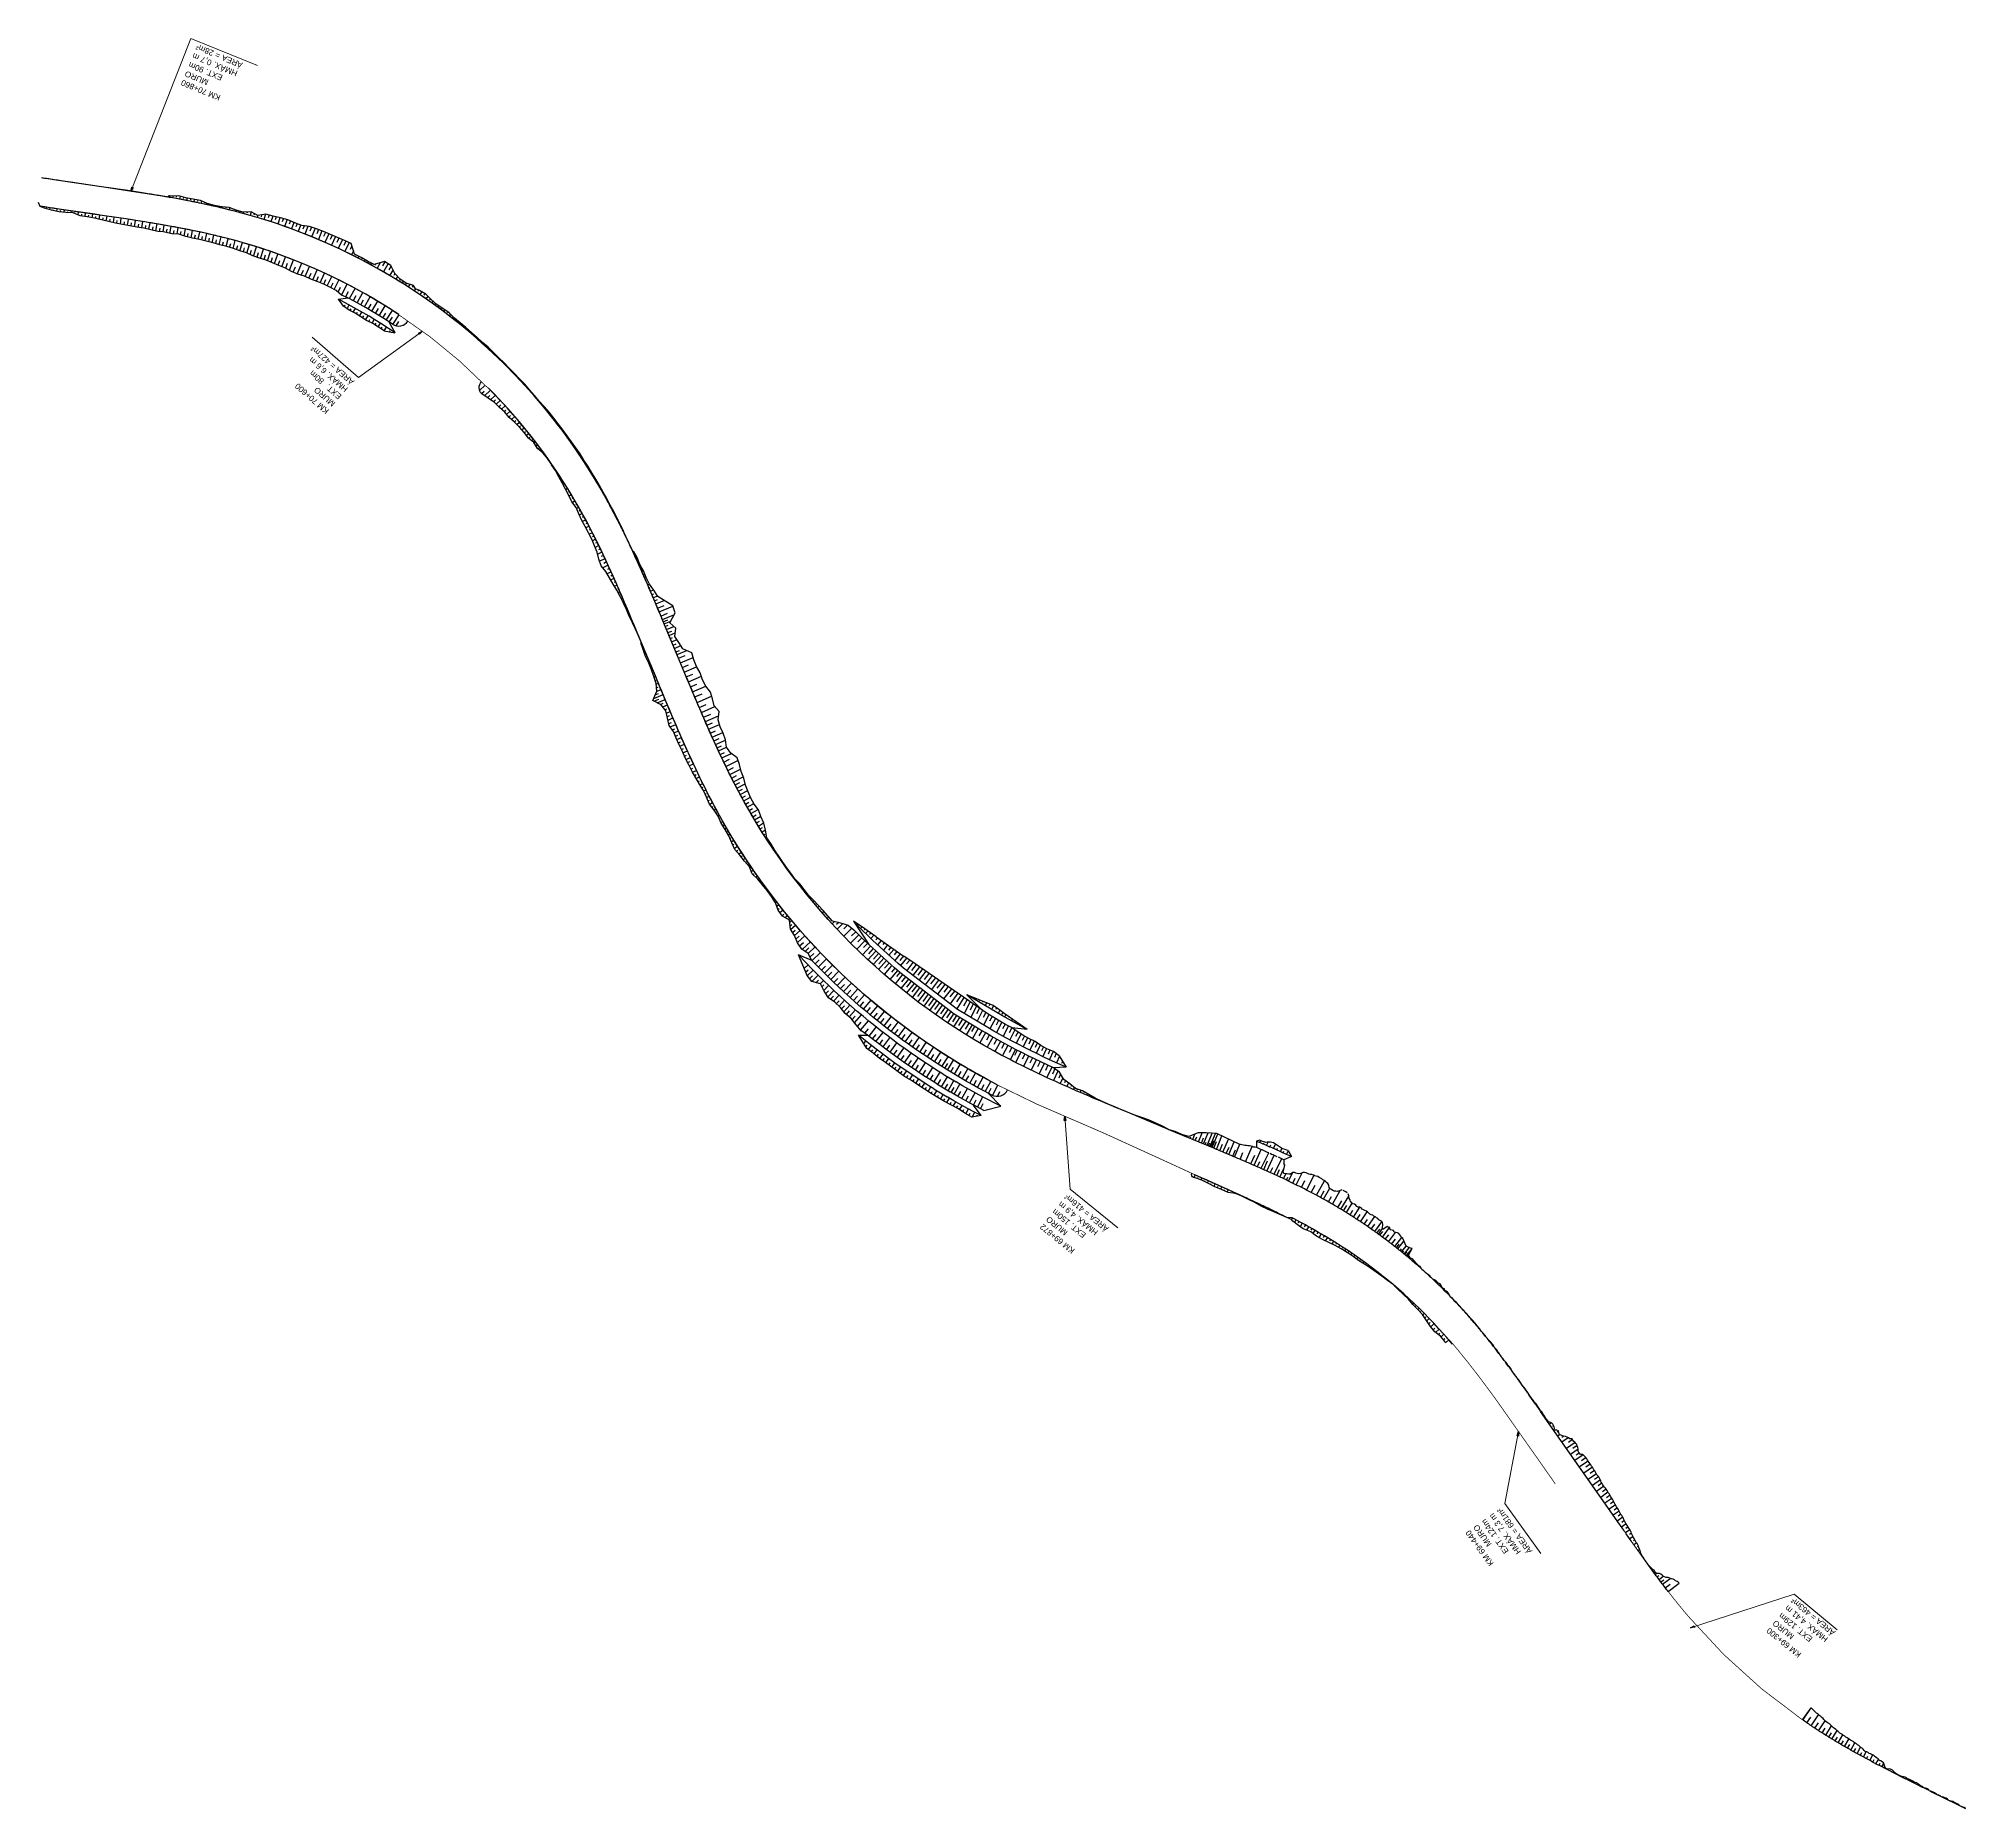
# Model space of a CAD drawing. Header units: metres. Extents: x 288738 to 324331, y 7399322 to 7465117.
# Drawn here: x 302392 to 303722, y 7440301 to 7441522 of the extents above; entities that cross this region are included whole.
import ezdxf

# ---------------------------------------------------------------- set-up
doc = ezdxf.new("R2010")
doc.units = ezdxf.units.M
doc.header["$LTSCALE"] = 10
for name, color, linetype in [('F-HZ-ATERRO-OFFSET', 110, 'Continuous'), ('F-HZ-ATERRO-TALUDE', 110, 'Continuous'), ('F-HZ-CORREDOR-FEAT', 2, 'Continuous'), ('F-HZ-MUROS', 210, 'Continuous'), ('F-HZ-PIANO-CORTE', 10, 'Continuous'), ('F-HZ-TALUDE', 2, 'Continuous')]:
    doc.layers.add(name, color=color, linetype=linetype)
doc.layers.add('U-HZ-TEXTO-MUROS', color=2, linetype='Continuous', lineweight=0)
doc.styles.add('ARIAL', font='arial.ttf')
doc.styles.add('DIM', font='arial.ttf', dxfattribs={"width": 0.8})
doc.dimstyles.new('U-1_2000', dxfattribs={"dimscale": 2, "dimtxt": 1.5, "dimasz": 0.75, "dimexe": 0.75, "dimexo": 0.75, "dimgap": 0.25, "dimtad": 1, "dimzin": 4, "dimtxsty": 'DIM', "dimblk": 'ARCHTICK', "dimcen": 0.7, "dimdle": 0.75, "dimclrd": 256, "dimclre": 256, "dimclrt": 256, "dimaunit": 1, "dimadec": 3, "dimazin": 2, "dimtfac": 1, "dimtofl": 0, "dimtmove": 0, "dimatfit": 3, "dimldrblk": 'CLOSEDBLANK', "dimfxl": 0, "dimtolj": 1, "dimtzin": 0, "dimlwd": -1, "dimlwe": -1, "dimarcsym": 0})

# ---------------------------------------------------------------- blocks, each defined once
blk = doc.blocks.new('_ArchTick')
at = {"color": 0, "linetype": 'ByBlock', "const_width": 0.15}
blk.add_lwpolyline([(-0.5, -0.5), (0.5, 0.5)], dxfattribs=at)

msp = doc.modelspace()

# ---------------------------------------------------------------- linework, layer by layer
at = {"layer": 'F-HZ-ATERRO-OFFSET', "color": 2, "linetype": 'Continuous', "lineweight": -3}
msp.add_lwpolyline([(303327.226, 7440662.318), (303323.33, 7440665.208), (303319.459, 7440668.116), (303318.654, 7440668.73), (303315.487, 7440670.89), (303311.595, 7440673.755), (303307.516, 7440676.365), (303303.393, 7440678.898), (303299.57, 7440681.841), (303295.488, 7440684.414), (303291.445, 7440687.038), (303287.221, 7440689.378), (303282.799, 7440691.386), (303278.459, 7440693.494), (303274.264, 7440695.826), (303270.379, 7440698.695), (303265.904, 7440700.528), (303265.232, 7440700.935), (303261.891, 7440703.206), (303257.928, 7440706.032), (303257.033, 7440707.398), (303253.816, 7440708.623)], dxfattribs=at)
at = {"layer": 'F-HZ-ATERRO-TALUDE', "linetype": 'Continuous', "lineweight": -3}
for p, q in [((302749.259, 7441224.498), (302749.045, 7441224.354)), ((302750.643, 7441222.416), (302750.421, 7441222.268)), ((302752.026, 7441220.333), (302751.348, 7441219.889)), ((302753.383, 7441218.234), (302752.987, 7441217.978)), ((302754.738, 7441216.133), (302753.827, 7441215.553)), ((302756.069, 7441214.017), (302755.534, 7441213.681)), ((302757.396, 7441211.898), (302756.166, 7441211.136)), ((302758.701, 7441209.766), (302757.998, 7441209.336)), ((302760, 7441207.63), (302758.417, 7441206.677)), ((302761.278, 7441205.481), (302760.396, 7441204.958)), ((302762.55, 7441203.329), (302760.702, 7441202.249)), ((302763.8, 7441201.164), (302762.995, 7441200.7)), ((302765.044, 7441198.995), (302763.53, 7441198.136)), ((302766.268, 7441196.816), (302765.38, 7441196.319)), ((302767.484, 7441194.631), (302765.493, 7441193.533)), ((302768.683, 7441192.437), (302767.63, 7441191.865)), ((302769.873, 7441190.239), (302767.694, 7441189.07)), ((302771.048, 7441188.032), (302769.957, 7441187.455)), ((302772.213, 7441185.82), (302770.039, 7441184.684)), ((302773.365, 7441183.602), (302772.287, 7441183.045)), ((302774.507, 7441181.378), (302772.364, 7441180.285)), ((302776.758, 7441176.913), (302774.53, 7441175.803)), ((302775.638, 7441179.148), (302774.57, 7441178.61)), ((302778.966, 7441172.427), (302776.42, 7441171.187)), ((302777.867, 7441174.672), (302776.657, 7441174.077)), ((302781.137, 7441167.923), (302778.207, 7441166.526)), ((302780.056, 7441170.177), (302778.749, 7441169.547)), ((302783.272, 7441163.402), (302779.492, 7441161.634)), ((302782.209, 7441165.665), (302780.491, 7441164.853)), ((302802.54, 7441168.215), (302802.948, 7441168.404)), ((302803.573, 7441165.957), (302803.902, 7441166.107)), ((302804.605, 7441163.699), (302805.487, 7441164.099)), ((302785.374, 7441158.865), (302781.65, 7441157.156)), ((302784.328, 7441161.136), (302782.322, 7441160.207)), ((302787.445, 7441154.314), (302784.685, 7441153.068)), ((302786.413, 7441156.591), (302784.854, 7441155.882)), ((302789.489, 7441149.751), (302787.202, 7441148.734)), ((302788.471, 7441152.034), (302787.204, 7441151.467)), ((302805.628, 7441161.426), (302806.003, 7441161.594)), ((302806.651, 7441159.152), (302807.28, 7441159.433)), ((302807.66, 7441156.878), (302808.081, 7441157.065)), ((302808.669, 7441154.605), (302809.721, 7441155.069)), ((302809.67, 7441152.318), (302810.174, 7441152.539)), ((302810.672, 7441150.031), (302811.636, 7441150.45)), ((302790.503, 7441147.466), (302789.488, 7441147.018)), ((302791.51, 7441145.178), (302789.739, 7441144.401)), ((302792.512, 7441142.887), (302791.757, 7441142.558)), ((302793.508, 7441140.594), (302792.198, 7441140.027)), ((302794.5, 7441138.299), (302793.933, 7441138.055)), ((302811.663, 7441147.74), (302812.191, 7441147.968)), ((302812.653, 7441145.449), (302813.803, 7441145.944)), ((302813.611, 7441143.214), (302814.446, 7441143.572)), ((302814.568, 7441140.982), (302816.773, 7441141.923)), ((302815.53, 7441138.72), (302816.83, 7441139.272)), ((302816.493, 7441136.454), (302819.472, 7441137.715)), ((302795.487, 7441136.002), (302794.508, 7441135.583)), ((302796.471, 7441133.705), (302796.055, 7441133.527)), ((302797.451, 7441131.404), (302796.7, 7441131.085)), ((302798.429, 7441129.104), (302798.083, 7441128.957)), ((302799.402, 7441126.801), (302798.753, 7441126.527)), ((302800.374, 7441124.497), (302800.067, 7441124.368)), ((302817.434, 7441134.225), (302819.544, 7441135.166)), ((302818.281, 7441132.218), (302824.045, 7441134.634)), ((302819.524, 7441129.261), (302824.138, 7441131.191)), ((302820.561, 7441126.789), (302830.027, 7441130.756)), ((302821.81, 7441123.807), (302826.423, 7441125.737)), ((302822.845, 7441121.334), (302830.839, 7441124.676)), ((302801.342, 7441122.193), (302800.862, 7441121.991)), ((302802.309, 7441119.887), (302802.151, 7441119.821)), ((302803.276, 7441117.582), (302803.06, 7441117.491)), ((302804.242, 7441115.276), (302804.175, 7441115.248)), ((302805.206, 7441112.969), (302805.103, 7441112.926)), ((302806.171, 7441110.663), (302806.127, 7441110.645)), ((302823.465, 7441119.85), (302826.58, 7441121.152)), ((302824.086, 7441118.366), (302828.549, 7441120.231)), ((302824.84, 7441116.563), (302826.894, 7441117.421)), ((302825.717, 7441114.464), (302830.781, 7441116.58)), ((302826.585, 7441112.387), (302829.266, 7441113.507)), ((302827.433, 7441110.357), (302831.699, 7441112.14)), ((302828.286, 7441108.317), (302829.908, 7441108.994)), ((302829.232, 7441106.053), (302832.917, 7441107.593)), ((302830.179, 7441103.789), (302832.242, 7441104.651)), ((302831.129, 7441101.515), (302835.643, 7441103.402)), ((302832.154, 7441099.063), (302834.671, 7441100.115)), ((302832.93, 7441097.205), (302839.689, 7441100.03)), ((302833.948, 7441094.769), (302838.458, 7441096.654)), ((302835.302, 7441091.53), (302844.163, 7441095.234)), ((302836.627, 7441088.36), (302840.932, 7441090.16)), ((302837.954, 7441085.185), (302846.437, 7441088.731)), ((302839.354, 7441081.836), (302843.859, 7441083.72)), ((302840.766, 7441078.462), (302849.8, 7441082.244)), ((302842.197, 7441075.047), (302846.665, 7441076.922)), ((302843.633, 7441071.629), (302852.73, 7441075.458)), ((302845.175, 7441067.974), (302850.216, 7441070.104)), ((302846.76, 7441064.235), (302856.819, 7441068.508)), ((302848.25, 7441060.739), (302853.053, 7441062.791)), ((302849.735, 7441057.274), (302859.066, 7441061.289)), ((302851.163, 7441053.966), (302856.352, 7441056.214)), ((302852.485, 7441050.932), (302861.663, 7441054.938)), ((302853.539, 7441048.519), (302857.429, 7441050.228)), ((302854.766, 7441045.742), (302862.174, 7441049.021)), ((302855.978, 7441043.013), (302859.583, 7441044.622)), ((302857.206, 7441040.273), (302864.446, 7441043.532)), ((302858.388, 7441037.662), (302861.941, 7441039.275)), ((302859.572, 7441035.058), (302866.47, 7441038.219)), ((302860.579, 7441032.879), (302863.672, 7441034.307)), ((302861.584, 7441030.703), (302867.06, 7441033.253)), ((302862.727, 7441028.271), (302865.714, 7441029.676)), ((302863.861, 7441025.864), (302870.435, 7441028.986)), ((302865.221, 7441023.023), (302869.187, 7441024.93)), ((302866.68, 7441020.013), (302874.988, 7441024.061)), ((302868.037, 7441017.235), (302872.007, 7441019.194)), ((302869.396, 7441014.51), (302876.721, 7441018.174)), ((302870.653, 7441012.01), (302874.095, 7441013.754)), ((302871.941, 7441009.484), (302878.598, 7441012.899)), ((302873.083, 7441007.272), (302876.209, 7441008.895)), ((302874.22, 7441005.091), (302879.927, 7441008.088)), ((302875.386, 7441002.887), (302878.061, 7441004.309)), ((302876.574, 7441000.666), (302881.694, 7441003.422)), ((302877.775, 7440998.453), (302880.214, 7440999.783)), ((302878.982, 7440996.246), (302883.613, 7440998.805)), ((302880.211, 7440994.041), (302882.477, 7440995.31)), ((302881.45, 7440991.835), (302885.949, 7440994.388)), ((302882.701, 7440989.654), (302885.042, 7440991)), ((302883.956, 7440987.477), (302888.892, 7440990.353)), ((302885.223, 7440985.325), (302887.55, 7440986.699)), ((302886.489, 7440983.184), (302890.745, 7440985.728)), ((302887.784, 7440981.042), (302889.755, 7440982.236)), ((302889.082, 7440978.902), (302892.73, 7440981.14)), ((302890.353, 7440976.852), (302891.864, 7440977.79)), ((302891.618, 7440974.819), (302893.976, 7440976.302)), ((302892.872, 7440972.843), (302893.662, 7440973.346)), ((302894.121, 7440970.885), (302894.905, 7440971.389)), ((302895.459, 7440968.825), (302895.763, 7440969.024)), ((302896.828, 7440966.729), (302897.473, 7440967.154)), ((302898.211, 7440964.651), (302898.459, 7440964.817)), ((302899.597, 7440962.581), (302899.896, 7440962.783)), ((302904.01, 7440956.249), (302903.994, 7440956.238)), ((302905.433, 7440954.194), (302905.414, 7440954.18)), ((302909.689, 7440948.277), (302909.778, 7440948.342)), ((302911.171, 7440946.262), (302911.374, 7440946.412)), ((303178.557, 7440766.79), (303178.635, 7440766.976)), ((303180.863, 7440765.827), (303180.996, 7440766.144)), ((303183.156, 7440764.871), (303183.27, 7440765.145)), ((303185.446, 7440763.916), (303185.793, 7440764.748)), ((303187.211, 7440763.179), (303187.673, 7440764.286)), ((303188.871, 7440762.487), (303190.463, 7440766.303)), ((303190.612, 7440761.76), (303191.74, 7440764.464)), ((303192.799, 7440760.848), (303195.436, 7440767.169)), ((303196.238, 7440759.413), (303199.439, 7440767.086)), ((303198.75, 7440758.366), (303202.313, 7440766.907)), ((303200.783, 7440757.518), (303204.639, 7440766.762)), ((303202.294, 7440756.887), (303206.24, 7440766.346)), ((303205.212, 7440755.67), (303209.095, 7440764.977)), ((303194.928, 7440759.96), (303196.432, 7440763.565)), ((303197.494, 7440758.89), (303198.227, 7440760.647)), ((303199.669, 7440757.982), (303200.591, 7440760.192)), ((303201.473, 7440757.23), (303203.38, 7440761.803)), ((303203.402, 7440756.425), (303205.365, 7440761.13)), ((303207.501, 7440754.715), (303209.427, 7440759.329)), ((303209.786, 7440753.76), (303213.577, 7440762.827)), ((303212.08, 7440752.8), (303213.972, 7440757.315)), ((303213.87, 7440752.049), (303217.586, 7440760.905)), ((303216.479, 7440750.953), (303218.342, 7440755.378)), ((303217.709, 7440750.434), (303221.422, 7440759.238)), ((303221.542, 7440748.812), (303223.575, 7440753.599)), ((303225.329, 7440747.197), (303229.824, 7440757.696)), ((303228.994, 7440745.749), (303231.657, 7440751.738)), ((303231.235, 7440744.748), (303236.116, 7440755.627)), ((303235.269, 7440760.338), (303235.891, 7440761.777)), ((303236.114, 7440742.672), (303241.38, 7440753.324)), ((303237.563, 7440759.344), (303237.92, 7440760.165)), ((303239.854, 7440758.344), (303240.896, 7440760.722)), ((303240.157, 7440740.709), (303245.037, 7440751.589)), ((303242.143, 7440757.338), (303242.823, 7440758.879)), ((303244.587, 7440756.281), (303245.932, 7440759.281)), ((303246.874, 7440755.238), (303247.506, 7440756.534)), ((303249.408, 7440754.089), (303250.514, 7440756.327)), ((303251.266, 7440753.244), (303251.812, 7440754.439)), ((303253.638, 7440752.218), (303254.89, 7440755.008)), ((303255.926, 7440751.176), (303256.356, 7440752.058)), ((303233.617, 7440743.898), (303235.235, 7440747.217)), ((303237.915, 7440741.711), (303240.579, 7440747.699)), ((303242.538, 7440739.859), (303244.156, 7440743.179)), ((303245.036, 7440738.634), (303250.301, 7440749.286)), ((303246.836, 7440737.672), (303248.712, 7440741.707)), ((303249.098, 7440736.623), (303251.857, 7440742.541)), ((303251.543, 7440735.477), (303253.102, 7440738.782)), ((303255.05, 7440733.808), (303257.828, 7440739.595)), ((303260.38, 7440731.212), (303264.486, 7440739.519)), ((303267.469, 7440727.634), (303272.721, 7440737.817)), ((303253.62, 7440734.492), (303254.608, 7440736.566)), ((303257.882, 7440732.438), (303259.5, 7440735.757)), ((303263.873, 7440729.467), (303266.215, 7440734.11)), ((303270.75, 7440725.924), (303273.479, 7440731.107)), ((303274.394, 7440723.982), (303279.799, 7440733.998)), ((303277.101, 7440722.507), (303279.667, 7440727.175)), ((303279.245, 7440721.319), (303283.484, 7440728.914)), ((303285.282, 7440717.876), (303290.757, 7440727.276)), ((303282.621, 7440719.412), (303284.748, 7440723.132)), ((303289.157, 7440715.622), (303291.922, 7440720.123)), ((303291.236, 7440714.335), (303296.76, 7440723.432)), ((303292.928, 7440713.302), (303295.202, 7440717.005)), ((303295.007, 7440712.015), (303299.059, 7440718.517)), ((303297.462, 7440710.472), (303299.523, 7440713.721)), ((303299.826, 7440708.961), (303304.255, 7440715.836)), ((303302.232, 7440707.397), (303304.408, 7440710.719)), ((303304.745, 7440705.737), (303309.38, 7440712.691)), ((303255.046, 7440708.543, 742.392), (303254.88, 7440708.218, 742.149)), ((303257.54, 7440708.382, 742.394), (303257.033, 7440707.398, 741.656)), ((303257.816, 7440708.238, 742.389), (303257.522, 7440707.669, 741.962)), ((303260.029, 7440707.075, 742.349), (303259.059, 7440705.226, 740.956)), ((303262.24, 7440705.907, 742.308), (303261.67, 7440704.838, 741.501)), ((303264.443, 7440704.726, 742.268), (303263.156, 7440702.346, 740.464)), ((303266.643, 7440703.538, 742.227), (303265.93, 7440702.242, 741.241)), ((303268.831, 7440702.329, 742.187), (303267.467, 7440699.888, 740.322)), ((303271.017, 7440701.116, 742.147), (303270.399, 7440700.028, 741.313)), ((303273.193, 7440699.884, 742.107), (303271.87, 7440697.594, 740.343)), ((303275.365, 7440698.646, 742.067), (303274.621, 7440697.379, 741.087)), ((303277.525, 7440697.388, 742.027), (303276.014, 7440694.853, 740.059)), ((303307.232, 7440704.065), (303309.482, 7440707.383)), ((303309.716, 7440702.367), (303314.531, 7440709.35)), ((303312.13, 7440700.688), (303314.555, 7440704.146)), ((303314.594, 7440698.946), (303319.447, 7440705.751)), ((303316.059, 7440697.896), (303318.064, 7440700.68)), ((303317.144, 7440697.112), (303319.979, 7440701.019)), ((303318.156, 7440696.375), (303320.147, 7440699.1)), ((303319.9, 7440695.093), (303324.823, 7440701.752)), ((303324.042, 7440691.986), (303328.87, 7440698.332)), ((303279.682, 7440696.125, 741.987), (303278.932, 7440694.886, 741.021)), ((303281.826, 7440694.839, 741.944), (303280.414, 7440692.544, 740.148)), ((303283.968, 7440693.549, 741.901), (303283.313, 7440692.502, 741.078)), ((303286.093, 7440692.233, 741.859), (303284.939, 7440690.414, 740.423)), ((303288.217, 7440690.914, 741.816), (303287.721, 7440690.145, 741.206)), ((303290.323, 7440689.567, 741.773), (303289.407, 7440688.167, 740.658)), ((303292.427, 7440688.217, 741.731), (303292.005, 7440687.582, 741.223)), ((303294.514, 7440686.84, 741.688), (303293.672, 7440685.592, 740.684)), ((303296.598, 7440685.459, 741.645), (303296.181, 7440684.85, 741.153)), ((303298.665, 7440684.053, 741.602), (303297.872, 7440682.912, 740.676)), ((303321.832, 7440693.655), (303324.202, 7440696.818)), ((303326.166, 7440690.358), (303328.81, 7440693.783)), ((303328.348, 7440688.661), (303333.202, 7440694.855)), ((303329.47, 7440687.778), (303331.401, 7440690.222)), ((303330.5, 7440686.962), (303334.686, 7440692.226)), ((303331.988, 7440685.772), (303332.938, 7440686.954)), ((303333.041, 7440684.923), (303336.178, 7440688.798)), ((303333.763, 7440684.337), (303334.627, 7440685.399)), ((303334.817, 7440683.477), (303338.384, 7440687.831)), ((303335.279, 7440683.098), (303336.867, 7440685.029)), ((303336.293, 7440682.261), (303340.15, 7440686.92)), ((303300.728, 7440682.641, 741.559), (303300.341, 7440682.093, 741.112)), ((303302.775, 7440681.206, 741.516), (303301.929, 7440680.025, 740.548)), ((303304.817, 7440679.764, 741.473), (303304.38, 7440679.162, 740.978)), ((303306.843, 7440678.3, 741.431), (303306.071, 7440677.253, 740.563)), ((303308.863, 7440676.827, 741.388), (303308.529, 7440676.379, 741.015)), ((303310.869, 7440675.335, 741.345), (303310.299, 7440674.584, 740.716)), ((303312.867, 7440673.832, 741.302), (303312.618, 7440673.509, 741.03)), ((303314.852, 7440672.311, 741.259), (303314.379, 7440671.706, 740.747)), ((303316.828, 7440670.78, 741.215), (303316.621, 7440670.519, 740.994)), ((303336.669, 7440681.949), (303337.818, 7440683.334)), ((303337.163, 7440681.539), (303337.986, 7440682.527)), ((303339.003, 7440679.996), (303339.252, 7440680.292)), ((303340.839, 7440678.436), (303341.393, 7440679.083)), ((303342.715, 7440676.823), (303342.897, 7440677.033)), ((303344.593, 7440675.185), (303344.865, 7440675.495)), ((303348.271, 7440671.914), (303348.316, 7440671.963)), ((303318.793, 7440669.235, 741.172), (303318.482, 7440668.848, 740.841)), ((303320.741, 7440667.669, 741.129), (303320.611, 7440667.509, 740.992)), ((303322.682, 7440666.093, 741.086), (303322.479, 7440665.847, 740.874)), ((303351.958, 7440668.549), (303352.114, 7440668.717)), ((303355.509, 7440665.223), (303355.92, 7440665.655)), ((303357.296, 7440663.515), (303357.527, 7440663.756)), ((303359.052, 7440661.816), (303359.818, 7440662.603)), ((303360.731, 7440660.171), (303360.865, 7440660.307)), ((303362.379, 7440658.536), (303362.77, 7440658.928)), ((303364.074, 7440656.833), (303364.288, 7440657.045)), ((303365.79, 7440655.087), (303366.036, 7440655.327)), ((303367.485, 7440653.339), (303367.529, 7440653.381)), ((303369.207, 7440651.542), (303369.258, 7440651.591)), ((303503.928, 7440468.102), (303503.998, 7440468.153)), ((303505.39, 7440466.097), (303505.754, 7440466.363)), ((303506.809, 7440464.162), (303507.219, 7440464.464)), ((303508.217, 7440462.252), (303509.36, 7440463.098)), ((303509.331, 7440460.751), (303510.554, 7440461.661)), ((303510.767, 7440458.827), (303513.723, 7440461.041)), ((303512.028, 7440457.148), (303514.033, 7440458.659)), ((303513.198, 7440455.6), (303518.442, 7440459.575)), ((303515.078, 7440453.133), (303518.394, 7440455.673)), ((303517.117, 7440450.485), (303524.649, 7440456.321)), ((303609.847, 7440361.877), (303615.672, 7440370.277)), ((303610.025, 7440361.753), (303615.837, 7440370.143)), ((303615.81, 7440357.819), (303620.937, 7440365.498)), ((303612.898, 7440359.782), (303615.593, 7440363.744)), ((303618.403, 7440356.101), (303620.843, 7440359.816)), ((303620.949, 7440354.442), (303625.384, 7440361.304)), ((303623.378, 7440352.885), (303625.529, 7440356.265)), ((303625.791, 7440351.361), (303629.816, 7440357.783)), ((303627.94, 7440350.023), (303629.8, 7440353.032)), ((303630.137, 7440348.675), (303633.681, 7440354.488)), ((303632.259, 7440347.389), (303633.883, 7440350.086)), ((303634.416, 7440346.1), (303637.639, 7440351.524)), ((303636.588, 7440344.818), (303638.143, 7440347.467)), ((303638.765, 7440343.548), (303641.729, 7440348.66)), ((303640.951, 7440342.287), (303642.412, 7440344.836)), ((303643.142, 7440341.039), (303645.974, 7440346.036)), ((303645.331, 7440339.805), (303646.673, 7440342.201)), ((303647.493, 7440338.599), (303649.93, 7440342.991)), ((303649.663, 7440337.402), (303650.773, 7440339.423)), ((303651.798, 7440336.235), (303653.844, 7440339.993)), ((303653.976, 7440335.055), (303654.963, 7440336.885)), ((303656.184, 7440333.869), (303658.249, 7440337.733)), ((303658.352, 7440332.715), (303659.269, 7440334.446)), ((303660.519, 7440331.571), (303662.188, 7440334.745)), ((303662.556, 7440330.504), (303663.357, 7440332.037)), ((303664.635, 7440329.422), (303665.847, 7440331.758)), ((303666.309, 7440328.555), (303666.539, 7440329)), ((303668.368, 7440327.496), (303668.571, 7440327.892)), ((303670.254, 7440326.53), (303670.579, 7440327.166)), ((303672.411, 7440325.432), (303672.814, 7440326.226)), ((303674.568, 7440324.34), (303674.636, 7440324.473)), ((303676.796, 7440323.218), (303676.902, 7440323.429)), ((303678.989, 7440322.118), (303679.123, 7440322.386)), ((303681.188, 7440321.018), (303681.622, 7440321.888)), ((303683.402, 7440319.915), (303683.569, 7440320.25)), ((303685.64, 7440318.804), (303685.975, 7440319.48)), ((303687.871, 7440317.7), (303688.064, 7440318.091)), ((303690.068, 7440316.615), (303690.297, 7440317.079)), ((303692.304, 7440315.513), (303692.401, 7440315.71)), ((303694.515, 7440314.423), (303694.687, 7440314.773)), ((303696.727, 7440313.334), (303696.81, 7440313.502)), ((303699.816, 7440312.029), (303699.73, 7440311.856)), ((303702.005, 7440310.816), (303701.989, 7440310.784)), ((303703.446, 7440310.028), (303703.538, 7440310.213)), ((303706.511, 7440308.649), (303706.486, 7440308.597)), ((303708.883, 7440307.807), (303708.703, 7440307.441)), ((303712.413, 7440305.616), (303712.485, 7440305.762)), ((303714.633, 7440304.523), (303714.712, 7440304.683)), ((303716.872, 7440303.422), (303716.989, 7440303.66)), ((303721.35, 7440301.217), (303721.41, 7440301.338))]:
    msp.add_line(p, q, dxfattribs=at)
at = {"layer": 'F-HZ-CORREDOR-FEAT', "color": 2, "linetype": 'Continuous', "lineweight": -3}
msp.add_lwpolyline([(303368.234, 7440621.196), (303365.596, 7440624.267), (303365.068, 7440624.875), (303364.256, 7440625.805), (303361.864, 7440628.51), (303358.616, 7440632.105), (303355.32, 7440635.655), (303351.974, 7440639.159), (303348.58, 7440642.615), (303345.137, 7440646.023), (303341.647, 7440649.383), (303338.11, 7440652.692), (303334.527, 7440655.952), (303330.899, 7440659.161), (303327.226, 7440662.318), (303323.509, 7440665.422), (303319.749, 7440668.474), (303318.957, 7440669.106), (303315.946, 7440671.473), (303312.102, 7440674.417), (303308.218, 7440677.307), (303304.293, 7440680.142), (303300.33, 7440682.921), (303296.328, 7440685.643), (303292.288, 7440688.309), (303288.213, 7440690.917), (303284.102, 7440693.469), (303279.957, 7440695.964), (303275.783, 7440698.408), (303271.581, 7440700.802), (303267.354, 7440703.15), (303266.659, 7440703.53), (303263.096, 7440705.454), (303258.807, 7440707.722), (303257.54, 7440708.382), (303253.816, 7440708.623)], dxfattribs=at)
at = {"layer": 'F-HZ-MUROS', "linetype": 'Continuous', "lineweight": -3, "const_width": 0.5}
for points in [[(302482.41, 7441412.84), (302478.65, 7441413.491), (302429.014, 7441421.133), (302394.424, 7441426.243)], [(303190.332, 7440738.186), (303173.071, 7440746.155), (303127.552, 7440766.918), (303081.343, 7440786.909), (303053.902, 7440800.259)]]:
    msp.add_lwpolyline(points, dxfattribs=at)
at = {"layer": 'F-HZ-MUROS'}
msp.add_lwpolyline([(302393.426, 7441406.617), (302392.214, 7441409.324)], dxfattribs=at)
at = {"layer": 'F-HZ-MUROS', "linetype": 'Continuous', "lineweight": -3, "const_width": 0.5}
for points in [[(302702.359, 7441281.272, 0.05538484), (302640.761, 7441331.873, 0.47787042)], [(303609.847, 7440361.877, -0.06486547), (303531.228, 7440433.07), (303529.593, 7440435.002), (303527.973, 7440436.94), (303526.362, 7440438.888), (303524.761, 7440440.846), (303523.17, 7440442.814), (303521.587, 7440444.792), (303520.013, 7440446.779), (303518.448, 7440448.774), (303517.114, 7440450.49)]]:
    msp.add_lwpolyline(points, format="xyb", dxfattribs=at)
at = {"layer": 'F-HZ-MUROS', "linetype": 'Continuous', "lineweight": -3, "const_width": 0.5, "elevation": 737.942}
msp.add_lwpolyline([(303439.164, 7440524.794), (303426.765, 7440542.513), (303397.711, 7440583.726), (303387.931, 7440596.982), (303379.438, 7440607.974), (303371.047, 7440618.329), (303365.825, 7440624.464)], dxfattribs=at)
at = {"layer": 'F-HZ-PIANO-CORTE'}
for p, q in [((302393.438, 7441406.613), (302393.446, 7441406.667)), ((302395.244, 7441405.902), (302395.317, 7441406.388)), ((302397.602, 7441405.077), (302397.673, 7441405.552)), ((302399.99, 7441404.336), (302400.186, 7441405.665)), ((302402.403, 7441403.693), (302402.522, 7441404.497)), ((302404.844, 7441403.151), (302405.107, 7441404.939)), ((302407.308, 7441402.761), (302407.442, 7441403.668)), ((302409.798, 7441402.536), (302410.044, 7441404.213)), ((302412.29, 7441402.343), (302412.401, 7441403.097)), ((302414.785, 7441402.184), (302414.977, 7441403.488)), ((302417.181, 7441401.623), (302417.292, 7441402.377)), ((302419.466, 7441400.607), (302419.785, 7441402.781)), ((302482.574, 7441413.777), (302482.41, 7441412.84)), ((302484.829, 7441413.75), (302484.597, 7441412.451)), ((302487.392, 7441413.849), (302487.225, 7441412.929)), ((302489.901, 7441413.637), (302489.517, 7441411.559)), ((302492.312, 7441412.892), (302492.143, 7441411.996)), ((302494.744, 7441412.263), (302494.431, 7441410.634)), ((302497.218, 7441411.856), (302497.051, 7441411.006)), ((302499.691, 7441411.443), (302499.338, 7441409.673)), ((302502.164, 7441411.02), (302501.976, 7441410.098)), ((302504.6, 7441410.418), (302504.237, 7441408.673)), ((302506.94, 7441409.366), (302506.811, 7441408.761)), ((302509.295, 7441408.406), (302509.127, 7441407.634)), ((302511.708, 7441407.721), (302511.638, 7441407.408)), ((302514.134, 7441407.1), (302514.008, 7441406.549)), ((302516.613, 7441406.713), (302516.529, 7441406.349)), ((302519.101, 7441406.352), (302518.879, 7441405.418)), ((302521.621, 7441406.117), (302521.465, 7441405.473)), ((302524.122, 7441405.784), (302523.737, 7441404.238)), ((302526.466, 7441404.823), (302526.313, 7441404.223)), ((302528.813, 7441403.889), (302528.583, 7441403.007)), ((302531.222, 7441403.201), (302531.111, 7441402.783)), ((302533.642, 7441402.553), (302533.415, 7441401.72)), ((302536.274, 7441402.666), (302536.049, 7441401.858)), ((302538.917, 7441402.778), (302538.231, 7441400.377)), ((302421.83, 7441399.895), (302422.016, 7441401.16)), ((302424.318, 7441399.649), (302424.673, 7441402.062)), ((302426.788, 7441399.291), (302426.965, 7441400.495)), ((302429.23, 7441398.756), (302429.61, 7441401.336)), ((302431.669, 7441398.206), (302431.872, 7441399.59)), ((302434.103, 7441397.633), (302434.54, 7441400.611)), ((302436.541, 7441397.085), (302436.774, 7441398.666)), ((302438.989, 7441396.577), (302439.477, 7441399.882)), ((302441.432, 7441396.046), (302441.689, 7441397.781)), ((302443.866, 7441395.474), (302444.413, 7441399.151)), ((302446.305, 7441394.925), (302446.593, 7441396.854)), ((302448.752, 7441394.415), (302449.354, 7441398.412)), ((302451.205, 7441393.932), (302451.516, 7441395.985)), ((302453.666, 7441393.492), (302454.304, 7441397.66)), ((302456.12, 7441393.019), (302456.449, 7441395.149)), ((302458.564, 7441392.494), (302459.252, 7441396.895)), ((302461.023, 7441392.054), (302461.375, 7441394.28)), ((302463.502, 7441391.73), (302464.203, 7441396.112)), ((302465.966, 7441391.32), (302466.323, 7441393.517)), ((302468.411, 7441390.798), (302469.153, 7441395.31)), ((302470.848, 7441390.241), (302471.237, 7441392.57)), ((302473.275, 7441389.643), (302474.096, 7441394.484)), ((302475.731, 7441389.203), (302476.15, 7441391.632)), ((302478.216, 7441388.929), (302479.041, 7441393.633)), ((302480.477, 7441388.464), (302480.901, 7441390.845)), ((302482.923, 7441387.949), (302483.801, 7441392.781)), ((302485.394, 7441387.641), (302485.828, 7441389.986)), ((302487.893, 7441387.56), (302488.707, 7441391.873)), ((302490.316, 7441387.09), (302490.731, 7441389.248)), ((302492.661, 7441386.225), (302493.587, 7441390.933)), ((302497.476, 7441384.898), (302498.511, 7441389.944)), ((302541.196, 7441401.61), (302540.914, 7441400.643)), ((302543.47, 7441400.446), (302543.031, 7441398.975)), ((302546.187, 7441400.749), (302545.804, 7441399.497)), ((302548.939, 7441401.124), (302547.812, 7441397.513)), ((302551.4, 7441400.535), (302550.797, 7441398.645)), ((302553.83, 7441399.845), (302552.576, 7441395.994)), ((302556.303, 7441399.281), (302555.626, 7441397.244)), ((302558.786, 7441398.737), (302557.32, 7441394.416)), ((302561.257, 7441398.149), (302560.471, 7441395.875)), ((302563.728, 7441397.55), (302562.045, 7441392.781)), ((302566.068, 7441396.579), (302565.234, 7441394.258)), ((302568.365, 7441395.494), (302566.75, 7441391.088)), ((302570.72, 7441394.572), (302569.907, 7441392.394)), ((302573.099, 7441393.713), (302571.434, 7441389.338)), ((302575.604, 7441393.181), (302574.685, 7441390.81)), ((302578.178, 7441392.808), (302576.096, 7441387.531)), ((302580.658, 7441392.181), (302579.538, 7441389.393)), ((302583.079, 7441391.401), (302580.735, 7441385.667)), ((302585.471, 7441390.544), (302584.258, 7441387.629)), ((302587.841, 7441389.632), (302585.352, 7441383.747)), ((302495.049, 7441385.497), (302495.545, 7441387.971)), ((302499.922, 7441384.387), (302500.451, 7441386.909)), ((302502.383, 7441383.945), (302503.447, 7441388.91)), ((302504.818, 7441383.387), (302505.365, 7441385.881)), ((302507.237, 7441382.757), (302508.375, 7441387.83)), ((302509.658, 7441382.131), (302510.247, 7441384.7)), ((302512.078, 7441381.507), (302513.299, 7441386.699)), ((302514.481, 7441380.817), (302515.118, 7441383.464)), ((302516.877, 7441380.104), (302518.212, 7441385.516)), ((302519.306, 7441379.513), (302519.986, 7441382.207)), ((302521.742, 7441378.955), (302523.12, 7441384.278)), ((302524.139, 7441378.245), (302524.853, 7441380.938)), ((302526.529, 7441377.512), (302528.015, 7441382.98)), ((302528.894, 7441376.701), (302529.674, 7441379.502)), ((302531.257, 7441375.886), (302532.895, 7441381.622)), ((302533.642, 7441375.136), (302534.487, 7441378.023)), ((302536.017, 7441374.361), (302537.766, 7441380.195)), ((302538.305, 7441373.317), (302539.246, 7441376.385)), ((302540.606, 7441372.308), (302542.615, 7441378.706)), ((302545.432, 7441370.657), (302547.555, 7441377.118)), ((302590.189, 7441388.663), (302588.92, 7441385.714)), ((302592.515, 7441387.646), (302589.944, 7441381.77)), ((302594.858, 7441386.665), (302593.545, 7441383.713)), ((302597.219, 7441385.724), (302594.512, 7441379.737)), ((302599.597, 7441384.746), (302598.205, 7441381.718)), ((302601.961, 7441383.735), (302599.107, 7441377.625)), ((302604.322, 7441382.674), (302602.867, 7441379.608)), ((302606.656, 7441381.556), (302603.707, 7441375.442)), ((302608.461, 7441379.464), (302607.208, 7441376.907)), ((302609.515, 7441375.891), (302608.197, 7441373.242)), ((302543.015, 7441371.47), (302544.05, 7441374.693)), ((302547.848, 7441369.916), (302548.921, 7441373.11)), ((302550.24, 7441369.105), (302552.428, 7441375.479)), ((302552.689, 7441368.148), (302553.821, 7441371.375)), ((302555.103, 7441367.108), (302557.47, 7441373.708)), ((302557.585, 7441365.955), (302558.834, 7441369.359)), ((302560.132, 7441364.956), (302562.694, 7441371.791)), ((302562.815, 7441363.927), (302564.125, 7441367.343)), ((302565.346, 7441362.562), (302568.145, 7441369.701)), ((302568.058, 7441361.183), (302569.538, 7441364.873)), ((302570.814, 7441359.892), (302573.895, 7441367.399)), ((302573.522, 7441359.058), (302575.038, 7441362.675)), ((302576.226, 7441358.215), (302579.203, 7441365.174)), ((302581.447, 7441355.829), (302584.567, 7441362.828)), ((302610.982, 7441373.211), (302610.707, 7441372.667)), ((302613.242, 7441372.123), (302612.659, 7441370.987)), ((302615.47, 7441370.972), (302615.176, 7441370.407)), ((302617.62, 7441369.674), (302617.094, 7441368.678)), ((302619.802, 7441368.438), (302619.553, 7441367.973)), ((302622.08, 7441367.38), (302621.501, 7441366.316)), ((302624.593, 7441366.745), (302624.144, 7441365.932)), ((302628.032, 7441367.746), (302625.878, 7441363.899)), ((302631.303, 7441368.388), (302629.68, 7441365.532)), ((302633.473, 7441367.067), (302630.225, 7441361.43)), ((302635.551, 7441365.59), (302633.971, 7441362.885)), ((302636.888, 7441362.867), (302634.542, 7441358.907)), ((302578.807, 7441356.953), (302580.348, 7441360.481)), ((302584.021, 7441354.894), (302585.564, 7441358.291)), ((302586.571, 7441353.896), (302589.639, 7441360.522)), ((302589.07, 7441352.894), (302590.597, 7441356.132)), ((302591.489, 7441351.711), (302594.597, 7441358.184)), ((302593.929, 7441350.501), (302595.512, 7441353.74)), ((302596.346, 7441349.246), (302599.583, 7441355.748)), ((302598.938, 7441347.436), (302600.685, 7441350.875)), ((302601.336, 7441345.343), (302605.243, 7441352.88)), ((302606.924, 7441342.938), (302610.717, 7441349.981)), ((302638.244, 7441360.213), (302637.468, 7441358.923)), ((302640.008, 7441358.27), (302638.828, 7441356.332)), ((302641.773, 7441356.343), (302641.368, 7441355.687)), ((302643.871, 7441354.965), (302643.082, 7441353.705)), ((302645.969, 7441353.589), (302645.585, 7441352.983)), ((302648.417, 7441352.756), (302647.304, 7441351.026)), ((302650.883, 7441351.939), (302650.144, 7441350.806)), ((302652.471, 7441349.777), (302651.497, 7441348.302)), ((302603.132, 7441337.373), (302603.77, 7441338.562)), ((302604.355, 7441344.365), (302606.279, 7441347.872)), ((302605.186, 7441335.955), (302606.606, 7441338.56)), ((302607.287, 7441334.629), (302608.043, 7441335.994)), ((302609.485, 7441333.478), (302610.981, 7441336.14)), ((302609.507, 7441341.537), (302611.43, 7441345.044)), ((302612.075, 7441340.11), (302615.976, 7441347.094)), ((302614.637, 7441338.671), (302616.615, 7441342.148)), ((302617.184, 7441337.207), (302621.193, 7441344.13)), ((302619.721, 7441335.724), (302621.752, 7441339.17)), ((302622.25, 7441334.227), (302626.364, 7441341.088)), ((302624.761, 7441332.701), (302626.845, 7441336.116)), ((302627.265, 7441331.163), (302631.484, 7441337.96)), ((302654.514, 7441348.832), (302653.927, 7441347.954)), ((302656.744, 7441347.644), (302655.411, 7441345.676)), ((302658.953, 7441346.418), (302658.216, 7441345.344)), ((302660.841, 7441344.727), (302659.534, 7441342.847)), ((302662.596, 7441342.853), (302662.09, 7441342.135)), ((302664.461, 7441341.144), (302663.622, 7441339.968)), ((302666.381, 7441339.518), (302666.017, 7441339.015)), ((302668.402, 7441338.033), (302667.675, 7441337.04)), ((302670.487, 7441336.635), (302670.087, 7441336.097)), ((302611.637, 7441332.247), (302612.397, 7441333.578)), ((302613.733, 7441330.918), (302615.324, 7441333.662)), ((302615.847, 7441329.622), (302616.665, 7441331.012)), ((302617.976, 7441328.352), (302619.634, 7441331.128)), ((302620.173, 7441327.196), (302620.974, 7441328.516)), ((302622.407, 7441326.095), (302623.91, 7441328.537)), ((302624.503, 7441324.768), (302625.268, 7441325.992)), ((302626.559, 7441323.377), (302628.151, 7441325.889)), ((302628.652, 7441322.046), (302629.454, 7441323.293)), ((302629.756, 7441329.604), (302631.891, 7441332.986)), ((302630.708, 7441320.656), (302632.3, 7441323.168)), ((302632.232, 7441328.023), (302636.556, 7441334.754)), ((302634.292, 7441326.698), (302636.475, 7441330.05)), ((302636.746, 7441325.083), (302641.069, 7441331.814)), ((302639.092, 7441324.199), (302641.007, 7441327.139)), ((302672.568, 7441335.23), (302671.691, 7441334.062)), ((302674.646, 7441333.818), (302674.166, 7441333.187)), ((302676.559, 7441332.188), (302675.671, 7441331.036)), ((302678.316, 7441330.362), (302677.982, 7441329.933)), ((302680.165, 7441328.659), (302679.614, 7441327.961)), ((302682.118, 7441327.09), (302681.844, 7441326.747)), ((302684.072, 7441325.522), (302683.519, 7441324.838)), ((302686.028, 7441323.955), (302685.742, 7441323.607)), ((302634.503, 7441319.994), (302634.903, 7441320.618)), ((302687.963, 7441322.363), (302687.385, 7441321.668)), ((302689.863, 7441320.73), (302689.582, 7441320.397)), ((302691.743, 7441319.075), (302691.213, 7441318.451)), ((302693.586, 7441317.375), (302693.348, 7441317.099)), ((302695.432, 7441315.682), (302695.001, 7441315.188)), ((302697.291, 7441314.004), (302697.084, 7441313.77)), ((302699.155, 7441312.332), (302698.749, 7441311.878)), ((302701.037, 7441310.681), (302700.821, 7441310.442)), ((302702.905, 7441309.013), (302702.456, 7441308.523)), ((302704.704, 7441307.271), (302704.497, 7441307.048)), ((302706.497, 7441305.523), (302706.122, 7441305.123)), ((302708.253, 7441303.737), (302708.094, 7441303.569)), ((302710.015, 7441301.958), (302709.746, 7441301.679)), ((302711.842, 7441300.247), (302711.69, 7441300.091)), ((302713.664, 7441298.531), (302713.328, 7441298.19)), ((302715.391, 7441296.718), (302715.244, 7441296.571)), ((302696.673, 7441279.532), (302700.424, 7441283.243)), ((302717.117, 7441294.905), (302716.868, 7441294.658)), ((302718.203, 7441293.809), (302717.945, 7441293.555)), ((302719.965, 7441292.031), (302719.829, 7441291.9)), ((302721.692, 7441290.221), (302721.427, 7441289.967)), ((302723.393, 7441288.386), (302723.273, 7441288.272)), ((302725.123, 7441286.578), (302724.865, 7441286.337)), ((302726.879, 7441284.794), (302726.723, 7441284.65)), ((302728.567, 7441282.946), (302728.259, 7441282.665)), ((302697.923, 7441277.35), (302699.827, 7441279.15)), ((302699.964, 7441275.876), (302704.167, 7441279.69)), ((302702.039, 7441274.47), (302703.775, 7441276.111)), ((302704.142, 7441273.046), (302707.528, 7441276.287)), ((302706.212, 7441271.644), (302707.722, 7441273.071)), ((302708.09, 7441270.007), (302710.945, 7441272.671)), ((302709.877, 7441268.259), (302711.27, 7441269.541)), ((302730.178, 7441281.029), (302730.058, 7441280.921)), ((302731.825, 7441279.146), (302731.607, 7441278.951)), ((302733.522, 7441277.307), (302733.392, 7441277.192)), ((302735.184, 7441275.436), (302734.91, 7441275.198)), ((302736.786, 7441273.514), (302736.664, 7441273.409)), ((302738.412, 7441271.612), (302738.166, 7441271.404)), ((302740.087, 7441269.751), (302739.931, 7441269.62)), ((302711.741, 7441266.594), (302714.354, 7441268.97)), ((302713.631, 7441264.957), (302714.833, 7441266.036)), ((302715.243, 7441263.056), (302717.704, 7441265.237)), ((302716.785, 7441261.089), (302718.079, 7441262.22)), ((302718.673, 7441259.461), (302720.999, 7441261.469)), ((302720.616, 7441257.888), (302721.616, 7441258.74)), ((302722.358, 7441256.097), (302724.233, 7441257.675)), ((302741.75, 7441267.879), (302741.376, 7441267.57)), ((302743.382, 7441265.981), (302743.171, 7441265.809)), ((302744.995, 7441264.066), (302744.539, 7441263.698)), ((302746.547, 7441262.101), (302746.323, 7441261.923)), ((302748.098, 7441260.136), (302747.655, 7441259.788)), ((302749.644, 7441258.167), (302749.417, 7441257.991)), ((302751.181, 7441256.191), (302750.723, 7441255.839)), ((302724.076, 7441254.282), (302724.962, 7441255.017)), ((302725.771, 7441252.443), (302727.44, 7441253.812)), ((302727.461, 7441250.602), (302728.246, 7441251.236)), ((302728.937, 7441248.584), (302730.597, 7441249.909)), ((302730.448, 7441246.599), (302731.304, 7441247.273)), ((302732.395, 7441245.031), (302733.663, 7441246.017)), ((302734.291, 7441243.418), (302734.727, 7441243.753)), ((302752.659, 7441254.17), (302752.446, 7441254.008)), ((302754.143, 7441252.154), (302753.742, 7441251.854)), ((302755.692, 7441250.186), (302755.46, 7441250.014)), ((302757.235, 7441248.213), (302756.713, 7441247.832)), ((302758.663, 7441246.156), (302758.418, 7441245.979)), ((302760.091, 7441244.099), (302759.634, 7441243.774)), ((302735.579, 7441241.276), (302736.669, 7441242.101)), ((302736.942, 7441239.196), (302737.557, 7441239.656)), ((302738.838, 7441237.566), (302739.625, 7441238.147)), ((302740.698, 7441235.901), (302740.887, 7441236.039)), ((302742.32, 7441233.999), (302742.534, 7441234.152)), ((302761.551, 7441242.065), (302761.31, 7441241.896)), ((302763.01, 7441240.03), (302762.504, 7441239.68)), ((302764.451, 7441237.982), (302764.183, 7441237.799)), ((302765.891, 7441235.933), (302765.324, 7441235.551)), ((302767.213, 7441233.805), (302766.961, 7441233.638)), ((302768.522, 7441231.669), (302768.093, 7441231.388)), ((302769.911, 7441229.586), (302769.682, 7441229.439)), ((302747.85, 7441226.563), (302747.718, 7441226.473)), ((302771.313, 7441227.512), (302770.812, 7441227.191)), ((302772.625, 7441225.38), (302772.386, 7441225.229)), ((302773.916, 7441223.234), (302773.479, 7441222.962)), ((302775.182, 7441221.074), (302774.986, 7441220.954)), ((302776.439, 7441218.91), (302776.094, 7441218.701)), ((302777.723, 7441216.762), (302777.551, 7441216.659)), ((302779.016, 7441214.619), (302778.657, 7441214.408)), ((302780.246, 7441212.44), (302780.081, 7441212.344)), ((302781.444, 7441210.242), (302781.167, 7441210.084)), ((302782.661, 7441208.056), (302782.531, 7441207.983)), ((302783.891, 7441205.877), (302783.626, 7441205.73)), ((302785.104, 7441203.69), (302784.97, 7441203.616)), ((302786.304, 7441201.495), (302786.034, 7441201.348)), ((302787.508, 7441199.302), (302787.364, 7441199.225)), ((302788.714, 7441197.109), (302788.396, 7441196.941)), ((302789.867, 7441194.889), (302789.713, 7441194.809)), ((302790.967, 7441192.641), (302790.712, 7441192.51)), ((302792.078, 7441190.4), (302791.966, 7441190.343)), ((302793.205, 7441188.168), (302792.984, 7441188.056)), ((302794.322, 7441185.93), (302794.214, 7441185.876)), ((302795.424, 7441183.685), (302795.215, 7441183.581)), ((302808.223, 7441104.912), (302808.523, 7441105.037)), ((302809.006, 7441102.537), (302809.245, 7441102.637)), ((302809.789, 7441100.163), (302810.445, 7441100.437)), ((302810.572, 7441097.789), (302810.989, 7441097.963)), ((302811.422, 7441095.443), (302812.367, 7441095.837)), ((302812.547, 7441093.21), (302812.938, 7441093.373)), ((302813.627, 7441090.958), (302814.291, 7441091.235)), ((302814.519, 7441088.622), (302814.887, 7441088.776)), ((302815.411, 7441086.287), (302816.218, 7441086.624)), ((302816.307, 7441083.953), (302816.744, 7441084.135)), ((302817.177, 7441081.61), (302818.144, 7441082.014)), ((302817.843, 7441069.426), (302820.211, 7441070.417)), ((302817.934, 7441079.227), (302818.519, 7441079.472)), ((302818.585, 7441076.824), (302820.056, 7441077.439)), ((302818.759, 7441074.33), (302819.864, 7441074.792)), ((302818.854, 7441071.849), (302821.867, 7441073.109)), ((302816.831, 7441067.002), (302823.291, 7441069.708)), ((302816.879, 7441065.068), (302820.433, 7441066.558)), ((302819.11, 7441063.94), (302824.722, 7441066.297)), ((302821.341, 7441062.812), (302823.4, 7441063.678)), ((302823.093, 7441061.105), (302826.332, 7441062.471)), ((302824.618, 7441059.124), (302825.945, 7441059.685)), ((302825.582, 7441056.874), (302828.225, 7441057.995)), ((302826.171, 7441054.444), (302827.679, 7441055.086)), ((302826.713, 7441052.004), (302830.15, 7441053.472)), ((302827.218, 7441049.556), (302829.164, 7441050.391)), ((302828.192, 7441047.311), (302832.075, 7441048.983)), ((302829.633, 7441045.268), (302831.338, 7441046.006)), ((302830.873, 7441043.113), (302834.023, 7441044.483)), ((302831.853, 7441040.813), (302833.437, 7441041.506)), ((302832.841, 7441038.516), (302836.022, 7441039.916)), ((302833.837, 7441036.223), (302835.433, 7441036.93)), ((302834.86, 7441033.942), (302838.039, 7441035.36)), ((302835.922, 7441031.679), (302837.49, 7441032.383)), ((302836.972, 7441029.41), (302840.08, 7441030.816)), ((302837.998, 7441027.131), (302839.554, 7441027.84)), ((302839.07, 7441024.874), (302842.144, 7441026.285)), ((302840.235, 7441022.662), (302841.711, 7441023.345)), ((302841.393, 7441020.446), (302844.235, 7441021.773)), ((302842.534, 7441018.222), (302843.914, 7441018.871)), ((302843.704, 7441016.013), (302846.355, 7441017.273)), ((302844.959, 7441013.851), (302846.193, 7441014.443)), ((302846.209, 7441011.686), (302848.503, 7441012.797)), ((302847.444, 7441009.512), (302848.519, 7441010.038)), ((302848.691, 7441007.345), (302850.687, 7441008.332)), ((302850, 7441005.216), (302850.897, 7441005.664)), ((302851.28, 7441003.07), (302852.905, 7441003.89)), ((302852.334, 7441000.803), (302853.185, 7441001.237)), ((302853.387, 7440998.536), (302855.168, 7440999.455)), ((302854.429, 7440996.263), (302855.373, 7440996.756)), ((302855.481, 7440993.997), (302857.467, 7440995.045)), ((302856.976, 7440991.993), (302857.802, 7440992.434)), ((302858.47, 7440989.989), (302859.79, 7440990.702)), ((302859.842, 7440987.899), (302860.412, 7440988.21)), ((302861.208, 7440985.805), (302862.174, 7440986.34)), ((302862.227, 7440983.526), (302862.807, 7440983.851)), ((302863.207, 7440981.226), (302864.6, 7440982.017)), ((302864.523, 7440979.107), (302865.18, 7440979.485)), ((302865.905, 7440977.024), (302867.079, 7440977.708)), ((302867.117, 7440974.84), (302867.729, 7440975.201)), ((302868.281, 7440972.627), (302869.609, 7440973.42)), ((302869.351, 7440970.369), (302870.119, 7440970.833)), ((302870.386, 7440968.093), (302872.17, 7440969.185)), ((302871.441, 7440965.827), (302872.454, 7440966.454)), ((302872.508, 7440963.566), (302874.771, 7440964.984)), ((302873.893, 7440961.509), (302874.99, 7440962.204)), ((302875.5, 7440959.593), (302877.412, 7440960.82)), ((302877.089, 7440957.663), (302877.921, 7440958.204)), ((302878.661, 7440955.72), (302880.107, 7440956.67)), ((302880.268, 7440953.806), (302880.87, 7440954.205)), ((302881.917, 7440951.926), (302882.846, 7440952.551)), ((302883.281, 7440949.873), (302883.751, 7440950.193)), ((302884.194, 7440947.546), (302885.595, 7440948.51)), ((302885.366, 7440945.396), (302886.169, 7440945.955)), ((302887.204, 7440943.702), (302888.37, 7440944.522)), ((302888.999, 7440941.966), (302889.389, 7440942.244)), ((302890.594, 7440940.041), (302891.232, 7440940.5)), ((302892.185, 7440938.113), (302892.437, 7440938.296)), ((302914.472, 7440942.227), (302914.307, 7440942.102)), ((302916.223, 7440940.422), (302916.028, 7440940.272)), ((302917.941, 7440938.596), (302917.362, 7440938.144)), ((302893.751, 7440936.164), (302894.167, 7440936.47)), ((302895.306, 7440934.207), (302895.477, 7440934.334)), ((302896.742, 7440932.16), (302897.149, 7440932.467)), ((302898.175, 7440930.112), (302898.413, 7440930.293)), ((302899.547, 7440928.022), (302900.169, 7440928.502)), ((302900.919, 7440925.932), (302901.303, 7440926.232)), ((302901.72, 7440923.566), (302903.142, 7440924.685)), ((302919.507, 7440936.652), (302919.208, 7440936.416)), ((302921.058, 7440934.697), (302920.462, 7440934.221)), ((302922.558, 7440932.7), (302922.295, 7440932.487)), ((302924.119, 7440930.752), (302923.606, 7440930.333)), ((302925.857, 7440928.951), (302925.527, 7440928.678)), ((302927.593, 7440927.15), (302926.794, 7440926.481)), ((302929.322, 7440925.346), (302928.864, 7440924.958)), ((302931.058, 7440923.55), (302930.026, 7440922.666)), ((302902.508, 7440921.193), (302903.548, 7440922.021)), ((302903.884, 7440919.134), (302906.125, 7440920.936)), ((302905.411, 7440917.154), (302906.547, 7440918.079)), ((302907.394, 7440915.687), (302909.191, 7440917.164)), ((302909.538, 7440914.402), (302910.111, 7440914.878)), ((302910.65, 7440912.447), (302912.097, 7440913.661)), ((302910.947, 7440909.965), (302912.193, 7440911.019)), ((302911.349, 7440907.521), (302914.797, 7440910.466)), ((302932.809, 7440921.769), (302932.234, 7440921.271)), ((302934.512, 7440919.95), (302933.3, 7440918.887)), ((302936.141, 7440918.065), (302935.548, 7440917.539)), ((302937.767, 7440916.177), (302936.617, 7440915.146)), ((302939.389, 7440914.285), (302938.841, 7440913.787)), ((302941.625, 7440912.955), (302939.977, 7440911.443)), ((302944.556, 7440912.281), (302943.114, 7440910.943)), ((302947.361, 7440911.517), (302943.378, 7440907.778)), ((302950.573, 7440910.499), (302948.014, 7440907.929)), ((302912.727, 7440905.435), (302914.564, 7440907.021)), ((302914.098, 7440903.345), (302918.002, 7440906.753)), ((302915.071, 7440900.951), (302917.334, 7440902.947)), ((302916.043, 7440898.556), (302921.188, 7440903.142)), ((302917.584, 7440896.101), (302920.327, 7440898.576)), ((302919.244, 7440893.739), (302924.961, 7440898.962)), ((302953.619, 7440908.336), (302948.1, 7440902.825)), ((302958.386, 7440903.765), (302952.722, 7440898.114)), ((302956.317, 7440905.861), (302953.466, 7440903.056)), ((302962.578, 7440899.626), (302956.992, 7440893.899)), ((302960.477, 7440901.691), (302957.665, 7440898.847)), ((302960.614, 7440909.292), (302959.569, 7440908.261)), ((302964.34, 7440897.917), (302961.564, 7440895.038)), ((302962.738, 7440907.893), (302962.032, 7440907.187)), ((302964.813, 7440906.451), (302963.101, 7440904.722)), ((302966.871, 7440905), (302965.875, 7440903.983)), ((302968.863, 7440903.487), (302966.675, 7440901.225)), ((302971.369, 7440901.591), (302970.253, 7440900.261)), ((302973.84, 7440899.771), (302971.38, 7440896.875)), ((302976.002, 7440898.359), (302974.886, 7440897.029)), ((302921.294, 7440892.276), (302923.949, 7440894.728)), ((302923.343, 7440890.813), (302928.253, 7440895.394)), ((302924.658, 7440888.483), (302927.314, 7440890.935)), ((302926.16, 7440885.96), (302931.945, 7440891.486)), ((302928.28, 7440883.763), (302931.154, 7440886.545)), ((302930.408, 7440881.576), (302936.12, 7440887.177)), ((302966.518, 7440895.887), (302961.044, 7440889.999)), ((302970.172, 7440892.573), (302964.638, 7440886.62)), ((302968.337, 7440894.237), (302965.007, 7440890.614)), ((302973.807, 7440889.276), (302968.319, 7440883.237)), ((302971.99, 7440890.924), (302968.442, 7440887.065)), ((302977.442, 7440885.979), (302972.039, 7440879.895)), ((302975.625, 7440887.628), (302972.224, 7440883.843)), ((302979.26, 7440884.331), (302976.157, 7440880.797)), ((302980.45, 7440895.294), (302978.803, 7440893.202)), ((302982.605, 7440893.727), (302979.231, 7440889.755)), ((302984.767, 7440892.315), (302982.804, 7440889.942)), ((302989.215, 7440889.25), (302986.67, 7440886.127)), ((302991.412, 7440887.733), (302987.124, 7440882.685)), ((302993.575, 7440886.321), (302991.342, 7440883.661)), ((302920.684, 7440880.437), (302923.413, 7440883.046)), ((302921.726, 7440877.94), (302923.438, 7440879.594)), ((302922.824, 7440875.483), (302926.887, 7440879.45)), ((302924.418, 7440873.5), (302926.53, 7440875.585)), ((302926.013, 7440871.516), (302930.398, 7440875.891)), ((302928.825, 7440870.755), (302930.5, 7440872.443)), ((302931.625, 7440870.002), (302933.949, 7440872.37)), ((302932.552, 7440879.403), (302935.389, 7440882.222)), ((302934.712, 7440877.247), (302940.35, 7440882.922)), ((302936.879, 7440875.098), (302939.68, 7440877.954)), ((302939.07, 7440872.973), (302944.634, 7440878.721)), ((302941.267, 7440870.855), (302944.031, 7440873.747)), ((302943.482, 7440868.755), (302948.971, 7440874.575)), ((302947.948, 7440864.594), (302953.36, 7440870.485)), ((302980.834, 7440882.057), (302976.006, 7440876.378)), ((302985.097, 7440879.159), (302979.928, 7440873.054)), ((302983.208, 7440880.676), (302981.025, 7440877.979)), ((302988.595, 7440876.341), (302983.506, 7440870.052)), ((302986.64, 7440877.77), (302984.458, 7440875.073)), ((302992.633, 7440873.239), (302987.446, 7440866.83)), ((302990.608, 7440874.795), (302987.82, 7440871.391)), ((302994.579, 7440871.745), (302991.381, 7440867.747)), ((302998.022, 7440883.256), (302994.728, 7440879.072)), ((303002.433, 7440880.211), (302999.139, 7440876.026)), ((303006.844, 7440877.166), (303003.524, 7440872.99)), ((303011.255, 7440874.12), (303007.961, 7440869.936)), ((303015.666, 7440871.075), (303012.346, 7440866.899)), ((302932.984, 7440867.788), (302934.363, 7440869.208)), ((302934.187, 7440865.402), (302937.537, 7440868.888)), ((302935.582, 7440863.203), (302937.465, 7440865.184)), ((302937.027, 7440861.049), (302941.161, 7440865.444)), ((302938.933, 7440859.38), (302940.961, 7440861.559)), ((302941.029, 7440857.919), (302944.822, 7440862.038)), ((302942.955, 7440856.277), (302944.811, 7440858.314)), ((302944.772, 7440854.516), (302948.518, 7440858.671)), ((302945.71, 7440866.669), (302948.435, 7440869.597)), ((302950.206, 7440862.54), (302952.893, 7440865.503)), ((302952.471, 7440860.494), (302957.805, 7440866.455)), ((302954.754, 7440858.468), (302957.402, 7440861.466)), ((302957.048, 7440856.455), (302962.304, 7440862.485)), ((302959.354, 7440854.455), (302961.962, 7440857.488)), ((302961.676, 7440852.475), (302966.854, 7440858.574)), ((302996.525, 7440870.25), (302991.35, 7440863.706)), ((302998.47, 7440868.757), (302995.074, 7440864.411)), ((303000.415, 7440867.263), (302995.29, 7440860.628)), ((303002.36, 7440865.769), (302998.964, 7440861.32)), ((303004.305, 7440864.275), (302999.264, 7440857.593)), ((303006.25, 7440862.781), (303002.524, 7440857.784)), ((303008.196, 7440861.287), (303003.272, 7440854.605)), ((303010.142, 7440859.792), (303006.503, 7440854.795)), ((303012.088, 7440858.298), (303007.314, 7440851.662)), ((303020.09, 7440868.021), (303017.044, 7440864.125)), ((303024.488, 7440864.984), (303021.334, 7440860.885)), ((303026.686, 7440863.467), (303021.516, 7440856.1)), ((303028.832, 7440861.986), (303025.759, 7440857.582)), ((303030.947, 7440860.526), (303026.01, 7440852.649)), ((303033.091, 7440859.046), (303030.752, 7440854.59)), ((303035.286, 7440857.53), (303031.066, 7440849.557)), ((303036.983, 7440860.735), (303036.687, 7440860.175)), ((303039.44, 7440859.726), (303039.148, 7440859.174)), ((303041.712, 7440858.816), (303041.075, 7440857.565)), ((303044.18, 7440857.802), (303043.888, 7440857.25)), ((302946.477, 7440852.626), (302948.428, 7440854.814)), ((302948.074, 7440850.611), (302952.25, 7440855.343)), ((302949.803, 7440848.739), (302951.965, 7440851.216)), ((302951.719, 7440847.08), (302956.017, 7440852.055)), ((302953.692, 7440845.143), (302955.885, 7440847.712)), ((302955.475, 7440842.978), (302960.154, 7440848.522)), ((302959.661, 7440837.978), (302965.002, 7440844.481)), ((302964.005, 7440850.503), (302966.574, 7440853.569)), ((302966.355, 7440848.555), (302971.453, 7440854.72)), ((302968.712, 7440846.616), (302971.241, 7440849.715)), ((302971.083, 7440844.694), (302976.1, 7440850.926)), ((302973.468, 7440842.79), (302975.956, 7440845.922)), ((302975.861, 7440840.894), (302980.796, 7440847.191)), ((303014.036, 7440856.802), (303010.716, 7440852.132)), ((303015.984, 7440855.306), (303011.389, 7440848.765)), ((303017.933, 7440853.809), (303014.816, 7440849.318)), ((303019.883, 7440852.311), (303015.497, 7440845.914)), ((303021.834, 7440850.813), (303018.964, 7440846.575)), ((303023.787, 7440849.313), (303019.637, 7440843.11)), ((303025.863, 7440847.997), (303023.012, 7440843.684)), ((303027.977, 7440846.74), (303023.808, 7440840.353)), ((303030.089, 7440845.483), (303027.268, 7440841.106)), ((303032.201, 7440844.227), (303028.011, 7440837.644)), ((303037.439, 7440856.043), (303035.306, 7440851.901)), ((303039.557, 7440854.581), (303035.622, 7440846.846)), ((303041.693, 7440853.107), (303039.716, 7440849.341)), ((303043.886, 7440851.592), (303039.997, 7440844.244)), ((303046.047, 7440850.101), (303044.27, 7440846.652)), ((303048.19, 7440848.679), (303044.533, 7440841.491)), ((303046.65, 7440856.813), (303045.618, 7440854.863)), ((303048.89, 7440855.891), (303048.306, 7440854.787)), ((303050.434, 7440847.432), (303048.716, 7440844.16)), ((303052.681, 7440846.023), (303048.936, 7440838.947)), ((303051.335, 7440854.862), (303050.007, 7440852.252)), ((303053.548, 7440853.321), (303052.964, 7440852.217)), ((303054.94, 7440844.713), (303053.27, 7440841.47)), ((303055.722, 7440851.769), (303054.554, 7440849.561)), ((303057.806, 7440850.215), (303057.222, 7440849.111)), ((303059.85, 7440848.726), (303058.979, 7440847.015)), ((303062.012, 7440847.177), (303061.72, 7440846.625)), ((303064.216, 7440845.63), (303063.586, 7440844.44)), ((303066.307, 7440844.169), (303066.015, 7440843.617)), ((302957.56, 7440840.475), (302960.066, 7440843.485)), ((302961.783, 7440828.665), (302963.232, 7440830.487)), ((302962.646, 7440835.925), (302965.152, 7440838.935)), ((302965.462, 7440833.824), (302970.447, 7440840.08)), ((302967.853, 7440831.929), (302970.325, 7440835.073)), ((302970.259, 7440830.053), (302975.164, 7440836.373)), ((302972.671, 7440828.185), (302975.103, 7440831.361)), ((302975.103, 7440826.343), (302979.927, 7440832.725)), ((302978.273, 7440839.024), (302980.72, 7440842.188)), ((302980.691, 7440837.162), (302985.544, 7440843.522)), ((302983.125, 7440835.321), (302985.53, 7440838.516)), ((302985.57, 7440833.493), (302990.339, 7440839.916)), ((302988.024, 7440831.679), (302990.388, 7440834.906)), ((302990.495, 7440829.887), (302995.18, 7440836.372)), ((302992.972, 7440828.104), (302995.293, 7440831.361)), ((302995.466, 7440826.344), (303000.066, 7440832.889)), ((303034.413, 7440842.911), (303031.791, 7440838.737)), ((303036.625, 7440841.596), (303032.446, 7440834.856)), ((303038.294, 7440840.559), (303036.249, 7440837.122)), ((303040.828, 7440839.057), (303036.784, 7440832.155)), ((303043.376, 7440837.58), (303041.331, 7440834.142)), ((303045.91, 7440836.078), (303041.866, 7440829.176)), ((303048.458, 7440834.6), (303046.46, 7440831.136)), ((303051.015, 7440833.138), (303047.065, 7440826.181)), ((303053.579, 7440831.688), (303051.628, 7440828.197)), ((303057.164, 7440843.446), (303053.533, 7440836.309)), ((303059.399, 7440842.183), (303057.646, 7440838.844)), ((303061.715, 7440840.904), (303057.972, 7440833.832)), ((303063.991, 7440839.632), (303062.199, 7440836.154)), ((303066.137, 7440838.216), (303062.623, 7440831.309)), ((303068.293, 7440836.799), (303066.575, 7440833.527)), ((303070.524, 7440835.362), (303067.12, 7440828.931)), ((303068.416, 7440842.695), (303068.052, 7440841.981)), ((303072.749, 7440833.983), (303071.129, 7440830.838)), ((303074.949, 7440832.67), (303071.815, 7440826.51)), ((303077.222, 7440831.483), (303075.678, 7440828.411)), ((303079.537, 7440830.379), (303076.456, 7440824.176)), ((302963.18, 7440826.38), (302964.186, 7440827.657)), ((302964.92, 7440824.517), (302967.16, 7440827.393)), ((302966.975, 7440823.057), (302968.056, 7440824.46)), ((302968.997, 7440821.556), (302971.12, 7440824.341)), ((302970.965, 7440819.983), (302972.039, 7440821.408)), ((302972.952, 7440818.435), (302975.111, 7440821.328)), ((302975.006, 7440816.978), (302976.064, 7440818.41)), ((302977.059, 7440815.518), (302979.132, 7440818.357)), ((302977.539, 7440824.507), (302979.931, 7440827.713)), ((302979.992, 7440822.694), (302984.735, 7440829.136)), ((302982.454, 7440820.892), (302984.805, 7440824.128)), ((302984.928, 7440819.106), (302989.588, 7440825.608)), ((302987.415, 7440817.339), (302989.724, 7440820.605)), ((302989.907, 7440815.58), (302994.485, 7440822.141)), ((302992.419, 7440813.848), (302994.687, 7440817.143)), ((302994.935, 7440812.122), (302999.429, 7440818.741)), ((302997.968, 7440824.597), (303000.246, 7440827.884)), ((303000.481, 7440822.865), (303004.995, 7440829.47)), ((303003.008, 7440821.153), (303005.244, 7440824.47)), ((303005.541, 7440819.45), (303009.969, 7440826.113)), ((303008.092, 7440817.775), (303010.284, 7440821.121)), ((303010.649, 7440816.108), (303014.99, 7440822.829)), ((303013.219, 7440814.462), (303015.367, 7440817.836)), ((303015.8, 7440812.832), (303020.052, 7440819.608)), ((303019.733, 7440810.397), (303023.857, 7440817.244)), ((303056.158, 7440830.265), (303052.303, 7440823.255)), ((303058.745, 7440828.85), (303056.84, 7440825.333)), ((303061.344, 7440827.455), (303057.578, 7440820.397)), ((303063.952, 7440826.075), (303062.091, 7440822.535)), ((303066.567, 7440824.704), (303062.887, 7440817.601)), ((303067.667, 7440824.141), (303065.835, 7440820.585)), ((303070.297, 7440822.794), (303066.674, 7440815.661)), ((303072.938, 7440821.464), (303071.146, 7440817.888)), ((303075.584, 7440820.143), (303072.037, 7440812.972)), ((303078.242, 7440818.839), (303076.486, 7440815.245)), ((303080.906, 7440817.545), (303077.429, 7440810.34)), ((303081.635, 7440829.046), (303080.166, 7440826.059)), ((303083.69, 7440827.621), (303080.942, 7440821.97)), ((303085.855, 7440826.412), (303084.525, 7440823.648)), ((303088.045, 7440825.252), (303085.448, 7440819.801)), ((303090.312, 7440824.251), (303089.01, 7440821.492)), ((303092.59, 7440823.273), (303089.969, 7440817.665)), ((303094.624, 7440821.766), (303093.43, 7440819.19)), ((303097.049, 7440820.053), (303094.871, 7440815.395)), ((302979.087, 7440814.026), (302980.123, 7440815.46)), ((302981.116, 7440812.533), (302983.186, 7440815.43)), ((302983.148, 7440811.045), (302984.187, 7440812.516)), ((302985.181, 7440809.557), (302987.27, 7440812.546)), ((302987.219, 7440808.076), (302988.272, 7440809.599)), ((302989.259, 7440806.597), (302991.384, 7440809.703)), ((302991.366, 7440805.214), (302992.409, 7440806.757)), ((302993.514, 7440803.894), (302995.526, 7440806.904)), ((302995.638, 7440802.541), (302996.623, 7440804.03)), ((302997.466, 7440810.419), (302999.692, 7440813.743)), ((302997.736, 7440801.147), (302999.697, 7440804.147)), ((303000.006, 7440808.729), (303004.415, 7440815.404)), ((303002.556, 7440807.055), (303004.739, 7440810.406)), ((303005.119, 7440805.4), (303009.443, 7440812.131)), ((303007.688, 7440803.754), (303009.828, 7440807.133)), ((303010.273, 7440802.135), (303014.512, 7440808.92)), ((303012.842, 7440800.489), (303014.983, 7440803.868)), ((303015.428, 7440798.87), (303019.666, 7440805.655)), ((303017.697, 7440811.645), (303019.805, 7440815.045)), ((303021.869, 7440809.111), (303023.763, 7440812.425)), ((303024.486, 7440807.534), (303028.45, 7440814.37)), ((303027.078, 7440805.923), (303029.063, 7440809.396)), ((303029.735, 7440804.421), (303033.75, 7440811.341)), ((303032.378, 7440802.894), (303034.362, 7440806.367)), ((303035.035, 7440801.392), (303038.959, 7440808.364)), ((303040.372, 7440798.432), (303044.205, 7440805.454)), ((303083.577, 7440816.262), (303081.855, 7440812.652)), ((303086.256, 7440814.994), (303082.845, 7440807.758)), ((303088.941, 7440813.732), (303087.251, 7440810.107)), ((303091.634, 7440812.485), (303088.283, 7440805.221)), ((303093.791, 7440811.228), (303092.101, 7440807.603)), ((303095.751, 7440809.79), (303092.737, 7440803.182)), ((303097.632, 7440807.715), (303096.369, 7440804.912)), ((303099.199, 7440805.137), (303097.387, 7440801.086)), ((303098.979, 7440816.337), (303098.382, 7440815.049)), ((302999.847, 7440799.774), (303000.819, 7440801.278)), ((303001.989, 7440798.448), (303003.896, 7440801.433)), ((303004.122, 7440797.11), (303005.063, 7440798.599)), ((303006.211, 7440795.702), (303008.123, 7440798.762)), ((303008.307, 7440794.29), (303009.127, 7440795.715)), ((303010.475, 7440793.009), (303012.324, 7440796.183)), ((303012.642, 7440791.729), (303013.402, 7440793.051)), ((303014.81, 7440790.447), (303016.637, 7440793.585)), ((303016.969, 7440789.153), (303017.833, 7440790.654)), ((303017.859, 7440797.518), (303019.839, 7440800.803)), ((303019.181, 7440787.948), (303020.965, 7440791.012)), ((303020.119, 7440796.157), (303023.91, 7440803.212)), ((303022.097, 7440794.967), (303024.122, 7440798.417)), ((303024.217, 7440793.75), (303028.223, 7440800.675)), ((303026.861, 7440792.228), (303028.842, 7440795.703)), ((303029.517, 7440790.727), (303033.434, 7440797.702)), ((303032.182, 7440789.243), (303034.119, 7440792.742)), ((303034.853, 7440787.772), (303038.683, 7440794.796)), ((303037.699, 7440799.903), (303039.638, 7440803.402)), ((303040.221, 7440784.886), (303043.968, 7440791.954)), ((303043.054, 7440796.982), (303044.949, 7440800.505)), ((303045.74, 7440795.542), (303049.488, 7440802.609)), ((303047.988, 7440794.362), (303049.845, 7440797.905)), ((303050.649, 7440792.934), (303054.398, 7440800.002)), ((303054.043, 7440792.288), (303055.836, 7440795.709)), ((303101.029, 7440803.128), (303100.35, 7440801.598)), ((303103.112, 7440801.676), (303101.957, 7440799.057)), ((303105.156, 7440800.128), (303104.701, 7440799.089)), ((303107.165, 7440798.492), (303106.536, 7440797.049)), ((303109.37, 7440797.301), (303109.1, 7440796.677)), ((303111.737, 7440796.484), (303111.124, 7440795.061)), ((303114.006, 7440795.439), (303113.713, 7440794.756)), ((303116.198, 7440794.211), (303115.719, 7440793.089)), ((303118.374, 7440792.944), (303118.196, 7440792.527)), ((303120.538, 7440791.647), (303120.32, 7440791.131)), ((303122.75, 7440790.461), (303122.686, 7440790.309)), ((303021.4, 7440786.756), (303022.264, 7440788.257)), ((303023.612, 7440785.551), (303025.298, 7440788.517)), ((303025.817, 7440784.336), (303026.646, 7440785.811)), ((303027.982, 7440783.049), (303029.657, 7440786.067)), ((303030.087, 7440781.653), (303030.967, 7440783.257)), ((303032.213, 7440780.291), (303034.04, 7440783.662)), ((303034.394, 7440779.029), (303035.319, 7440780.754)), ((303036.683, 7440777.969), (303038.447, 7440781.3)), ((303037.536, 7440786.325), (303039.43, 7440789.848)), ((303039.79, 7440778.475), (303040.177, 7440779.214)), ((303042.469, 7440783.707), (303044.325, 7440787.25)), ((303124.997, 7440789.356), (303124.925, 7440789.185)), ((303127.278, 7440788.33), (303127.254, 7440788.273)), ((303129.582, 7440787.361), (303129.535, 7440787.248)), ((303131.88, 7440786.376), (303131.86, 7440786.329)), ((303134.173, 7440785.379), (303134.147, 7440785.318)), ((303136.468, 7440784.388), (303136.461, 7440784.371)), ((303138.766, 7440783.402), (303138.761, 7440783.391)), ((303141.082, 7440782.461), (303141.075, 7440782.445)), ((303143.41, 7440781.549), (303143.375, 7440781.466)), ((303145.734, 7440780.627), (303145.708, 7440780.565)), ((303148.055, 7440779.698), (303147.99, 7440779.541)), ((303150.408, 7440778.843), (303150.353, 7440778.711)), ((303152.781, 7440778.039), (303152.605, 7440777.616)), ((303155.152, 7440777.228), (303155.032, 7440776.941)), ((303157.521, 7440776.414), (303157.219, 7440775.691)), ((303159.822, 7440775.436), (303159.674, 7440775.082)), ((303162.077, 7440774.349), (303161.834, 7440773.766)), ((303164.356, 7440773.319), (303164.249, 7440773.061)), ((303166.651, 7440772.328), (303166.448, 7440771.841)), ((303168.911, 7440771.251), (303168.833, 7440771.065)), ((303171.147, 7440770.117), (303171.063, 7440769.916)), ((303189.875, 7440736.093), (303190.686, 7440738.036)), ((303192.262, 7440735.355), (303192.604, 7440736.176)), ((303194.632, 7440734.561), (303195.214, 7440735.956)), ((303196.921, 7440733.563), (303197.206, 7440734.247)), ((303199.181, 7440732.496), (303199.774, 7440733.914)), ((303201.4, 7440731.344), (303201.725, 7440732.121)), ((303203.604, 7440730.164), (303204.323, 7440731.881)), ((303205.898, 7440729.178), (303206.251, 7440730.019)), ((303208.223, 7440728.259), (303208.888, 7440729.838)), ((303210.5, 7440727.231), (303210.835, 7440728.022)), ((303212.763, 7440726.166), (303213.452, 7440727.788)), ((303215.188, 7440725.641), (303215.432, 7440726.213)), ((303217.66, 7440725.273), (303217.881, 7440725.786)), ((303220.018, 7440724.485), (303220.077, 7440724.622)), ((303222.333, 7440723.54), (303222.411, 7440723.721)), ((303224.601, 7440722.492), (303224.642, 7440722.584)), ((303226.855, 7440721.409), (303226.953, 7440721.632)), ((303229.103, 7440720.315), (303229.161, 7440720.446)), ((303231.349, 7440719.218), (303231.486, 7440719.522)), ((303233.539, 7440718.014), (303233.64, 7440718.236)), ((303235.717, 7440716.786), (303235.996, 7440717.393)), ((303237.947, 7440715.657), (303238.099, 7440715.985)), ((303240.186, 7440714.546), (303240.508, 7440715.231)), ((303242.486, 7440713.566), (303242.621, 7440713.851)), ((303244.793, 7440712.602), (303245.003, 7440713.041)), ((303247.069, 7440711.569), (303247.157, 7440711.749)), ((303249.344, 7440710.531), (303249.484, 7440710.817)), ((303328.434, 7440661.117), (303328.474, 7440661.164)), ((303330.222, 7440659.37), (303330.408, 7440659.582)), ((303332.056, 7440657.671), (303332.172, 7440657.802)), ((303333.905, 7440655.989), (303334.163, 7440656.274)), ((303335.719, 7440654.268), (303335.868, 7440654.432)), ((303337.523, 7440652.538), (303337.869, 7440652.912)), ((303339.137, 7440650.631), (303339.412, 7440650.924)), ((303340.723, 7440648.699), (303341.503, 7440649.518)), ((303342.503, 7440646.945), (303342.907, 7440647.363)), ((303344.3, 7440645.207), (303345.118, 7440646.042)), ((303371.505, 7440649.381), (303371.367, 7440649.252)), ((303373.19, 7440647.533), (303373.13, 7440647.477)), ((303374.904, 7440645.711), (303374.759, 7440645.579)), ((303345.993, 7440643.367), (303346.446, 7440643.823)), ((303347.667, 7440641.513), (303348.678, 7440642.516)), ((303349.057, 7440639.434), (303349.731, 7440640.095)), ((303350.444, 7440637.354), (303352.136, 7440638.989)), ((303351.805, 7440635.258), (303352.825, 7440636.229)), ((303353.196, 7440633.183), (303355.556, 7440635.4)), ((303354.772, 7440631.242), (303356.021, 7440632.398)), ((303356.441, 7440629.398), (303358.973, 7440631.71)), ((303376.582, 7440643.856), (303376.51, 7440643.791)), ((303378.22, 7440641.966), (303378.103, 7440641.862)), ((303379.847, 7440640.066), (303379.802, 7440640.026)), ((303381.507, 7440638.195), (303381.397, 7440638.1)), ((303383.278, 7440636.419), (303383.152, 7440636.312)), ((303384.826, 7440634.451), (303384.644, 7440634.298)), ((303386.393, 7440632.501), (303386.321, 7440632.441)), ((303358.449, 7440627.909), (303359.54, 7440628.892)), ((303360.334, 7440626.295), (303362.288, 7440628.031)), ((303361.854, 7440624.31), (303362.903, 7440625.229)), ((303363.284, 7440622.269), (303365.596, 7440624.267)), ((303387.928, 7440630.525), (303387.844, 7440630.456)), ((303389.605, 7440628.666), (303389.517, 7440628.594)), ((303391.105, 7440626.662), (303391.002, 7440626.58)), ((303392.663, 7440624.706), (303392.614, 7440624.668)), ((303394.375, 7440622.872), (303394.12, 7440622.671)), ((303396.013, 7440620.978), (303395.838, 7440620.841)), ((303397.329, 7440618.832), (303397.198, 7440618.731)), ((303398.978, 7440616.946), (303398.852, 7440616.848)), ((303400.384, 7440614.872), (303400.243, 7440614.765)), ((303401.805, 7440612.811), (303401.779, 7440612.792)), ((303403.314, 7440610.818), (303403.256, 7440610.775)), ((303404.929, 7440608.904), (303404.84, 7440608.837)), ((303406.378, 7440606.865), (303406.238, 7440606.762)), ((303408.01, 7440604.96), (303407.865, 7440604.854)), ((303409.29, 7440602.799), (303409.196, 7440602.73)), ((303410.796, 7440600.802), (303410.731, 7440600.755)), ((303412.272, 7440598.783), (303412.131, 7440598.682)), ((303413.796, 7440596.8), (303413.693, 7440596.726)), ((303415.193, 7440594.725), (303415.045, 7440594.619)), ((303416.531, 7440592.608), (303416.513, 7440592.596)), ((303418.145, 7440590.688), (303417.944, 7440590.545)), ((303419.591, 7440588.648), (303419.49, 7440588.576)), ((303420.954, 7440586.55), (303420.829, 7440586.462)), ((303422.318, 7440584.452), (303422.293, 7440584.435)), ((303423.869, 7440582.487), (303423.704, 7440582.371)), ((303425.453, 7440580.544), (303425.296, 7440580.434)), ((303426.958, 7440578.545), (303426.575, 7440578.277)), ((303428.325, 7440576.45), (303428.167, 7440576.34)), ((303429.875, 7440574.483), (303429.442, 7440574.181)), ((303431.173, 7440572.341), (303431.024, 7440572.237)), ((303432.485, 7440570.208), (303432.309, 7440570.084)), ((303434.053, 7440568.253), (303433.897, 7440568.145)), ((303436.474, 7440566.896), (303435.175, 7440565.988)), ((303438.048, 7440564.946), (303437.328, 7440564.443)), ((303438.495, 7440562.208), (303438.042, 7440561.891)), ((303441.384, 7440561.178), (303440.43, 7440560.51)), ((303442.39, 7440558.831), (303440.909, 7440557.795)), ((303445.151, 7440557.712), (303443.747, 7440556.729)), ((303448.019, 7440556.668), (303443.776, 7440553.698)), ((303452.835, 7440553.4), (303446.894, 7440549.242)), ((303451.039, 7440555.462), (303448.187, 7440553.466)), ((303454.195, 7440551.3), (303451.261, 7440549.247)), ((303454.872, 7440548.723), (303449.76, 7440545.146)), ((303458.42, 7440544.86), (303452.741, 7440540.886)), ((303455.655, 7440546.098), (303453.453, 7440544.557)), ((303461.737, 7440540.59), (303455.837, 7440536.462)), ((303460.377, 7440542.934), (303457.333, 7440540.804)), ((303463.241, 7440538.454), (303460.288, 7440536.387)), ((303464.767, 7440536.233), (303458.88, 7440532.113)), ((303467.531, 7440531.828), (303461.858, 7440527.858)), ((303466.148, 7440534.03), (303463.258, 7440532.008)), ((303470.333, 7440527.579), (303464.775, 7440523.689)), ((303468.992, 7440529.745), (303466.154, 7440527.759)), ((303471.357, 7440525.244), (303468.783, 7440523.443)), ((303472.678, 7440523.117), (303467.642, 7440519.593)), ((303475.538, 7440519.015), (303470.508, 7440515.496)), ((303474.276, 7440521.184), (303471.675, 7440519.364)), ((303478.245, 7440514.807), (303473.375, 7440511.399)), ((303476.943, 7440516.947), (303474.442, 7440515.197)), ((303479.514, 7440512.644), (303477.161, 7440510.997)), ((303480.653, 7440510.389), (303476.242, 7440507.303)), ((303483.165, 7440506.045), (303479.108, 7440503.206)), ((303481.987, 7440508.272), (303479.831, 7440506.763)), ((303485.775, 7440501.769), (303481.975, 7440499.11)), ((303484.423, 7440503.874), (303482.482, 7440502.516)), ((303486.812, 7440499.443), (303485.11, 7440498.252)), ((303488.049, 7440497.257), (303484.842, 7440495.013)), ((303490.715, 7440493.024), (303487.711, 7440490.918)), ((303489.391, 7440495.146), (303487.833, 7440494.056)), ((303491.814, 7440490.743), (303490.48, 7440489.807)), ((303492.862, 7440488.427), (303490.582, 7440486.825)), ((303494.063, 7440486.218), (303493.042, 7440485.499)), ((303495.333, 7440484.058), (303493.461, 7440482.737)), ((303496.605, 7440481.9), (303495.755, 7440481.298)), ((303497.405, 7440479.406), (303496.351, 7440478.656)), ((303498.265, 7440476.951), (303498.033, 7440476.785)), ((303499.397, 7440474.688), (303499.253, 7440474.585)), ((303500.748, 7440472.58), (303500.729, 7440472.567)), ((303502.173, 7440470.526), (303502.172, 7440470.525))]:
    msp.add_line(p, q, dxfattribs=at)
for points in [[(302978.236, 7440896.822), (302975.445, 7440893.188)], [(302987.001, 7440890.778), (302983.348, 7440886.021)], [(302995.809, 7440884.784), (302991.49, 7440879.161)], [(303000.22, 7440881.739), (302995.405, 7440875.47)], [(303004.631, 7440878.694), (302999.981, 7440872.64)], [(303009.042, 7440875.648), (303004.227, 7440869.379)], [(303013.453, 7440872.603), (303008.472, 7440866.118)], [(303017.864, 7440869.558), (303012.718, 7440862.857)], [(303022.275, 7440866.512), (303016.964, 7440859.597)]]:
    msp.add_lwpolyline(points, dxfattribs=at)
at = {"layer": 'F-HZ-TALUDE', "linetype": 'Continuous', "lineweight": -3}
for p, q in [((302905.434, 7440954.193), (302902.648, 7440958.216)), ((302911.374, 7440946.412), (302908.426, 7440950.317)), ((302989.262, 7440880.872), (302985.631, 7440883.951)), ((302993.74, 7440886.213), (302989.786, 7440888.796)), ((303348.723, 7440671.669), (303347.886, 7440672.273))]:
    msp.add_line(p, q, dxfattribs=at)
for points in [[(303176.602, 7440767.605), (303141.028, 7440782.445), (303138.051, 7440783.687), (303135.076, 7440784.929), (303132.104, 7440786.172), (303129.135, 7440787.415), (303126.174, 7440788.659), (303123.212, 7440789.906), (303120.254, 7440791.157), (303117.305, 7440792.41), (303111.401, 7440794.938), (303108.466, 7440796.207), (303105.531, 7440797.484), (303102.602, 7440798.769), (303099.679, 7440800.061), (303096.762, 7440801.362), (303093.852, 7440802.673), (303090.948, 7440803.993), (303088.052, 7440805.323), (303085.163, 7440806.665), (303082.282, 7440808.018), (303079.409, 7440809.384), (303076.544, 7440810.762), (303073.689, 7440812.154), (303070.843, 7440813.561), (303068.007, 7440814.982), (303065.18, 7440816.418), (303062.365, 7440817.87), (303059.56, 7440819.339), (303056.766, 7440820.824), (303053.984, 7440822.327), (303051.199, 7440823.856, -0.14063242), (302879.324, 7440995.619), (302877.794, 7440998.403), (302876.289, 7441001.184), (302874.802, 7441003.976), (302873.331, 7441006.78), (302871.877, 7441009.595), (302870.439, 7441012.421), (302869.016, 7441015.256), (302867.608, 7441018.101), (302866.214, 7441020.956), (302864.834, 7441023.819), (302863.466, 7441026.691), (302862.111, 7441029.571), (302860.767, 7441032.459), (302859.435, 7441035.355), (302858.113, 7441038.258), (302856.801, 7441041.167), (302855.498, 7441044.083), (302854.204, 7441047.006), (302852.917, 7441049.934), (302851.638, 7441052.868), (302850.366, 7441055.807), (302849.099, 7441058.751), (302847.838, 7441061.7), (302846.581, 7441064.653), (302845.328, 7441067.61), (302844.078, 7441070.57), (302842.829, 7441073.539), (302841.585, 7441076.505), (302840.341, 7441079.475), (302839.098, 7441082.446), (302837.855, 7441085.421), (302824.051, 7441118.45, 0.00041666), (302818.893, 7441130.763, 0.00083332), (302816.29, 7441136.934, 0.00166638), (302811.896, 7441147.207, 0.00208257), (302808.306, 7441155.427, 0.00291284), (302803.897, 7441165.256, 0.00332612), (302799.916, 7441173.842, 0.00414516), (302795.304, 7441183.411, 0.00454919), (302790.938, 7441192.082, 0.00533922), (302786.008, 7441201.408, 0.00572233), (302781.203, 7441210.03, 0.19776924), (302535.008, 7441401.283, 0.00572233), (302525.466, 7441403.807, 0.00533922), (302515.21, 7441406.277, 0.00454919), (302505.729, 7441408.364, 0.00414516), (302495.317, 7441410.466, 0.00332612), (302486.013, 7441412.2, 0.00291284), (302475.399, 7441414.042, 0.00208257), (302466.547, 7441415.487, 0.00166638), (302455.506, 7441417.204, 0.00083332), (302448.882, 7441418.201, 0.00041666), (302435.677, 7441420.154), (302410.499, 7441423.856), (302407.946, 7441424.231), (302405.395, 7441424.607), (302402.846, 7441424.983), (302400.298, 7441425.361), (302397.752, 7441425.74), (302395.214, 7441426.12), (302394.423, 7441426.24)], [(302640.83, 7441331.978, 0.07867165), (302529.808, 7441382.49, 0.00572233), (302520.697, 7441384.899, 0.00533922), (302510.846, 7441387.272, 0.00454919), (302501.711, 7441389.282, 0.00414516), (302491.616, 7441391.32, 0.00332612), (302482.567, 7441393.007, 0.00291284), (302472.177, 7441394.81, 0.00208257), (302463.485, 7441396.229, 0.00166638), (302452.573, 7441397.926, 0.00083332), (302446.014, 7441398.913, 0.00041666), (302432.84, 7441400.861), (302407.663, 7441404.563), (302405.109, 7441404.938), (302402.554, 7441405.315), (302399.998, 7441405.692), (302397.439, 7441406.071), (302394.88, 7441406.452), (302393.401, 7441406.674)], [(303053.916, 7440800.287), (303053.373, 7440800.567), (303050.46, 7440802.092), (303047.554, 7440803.637), (303044.657, 7440805.202), (303041.784, 7440806.779, -0.14067084), (302862.254, 7440986.193), (302860.675, 7440989.065), (302859.108, 7440991.961), (302857.561, 7440994.865), (302856.034, 7440997.778), (302854.525, 7441000.698), (302853.036, 7441003.625), (302851.564, 7441006.558), (302850.109, 7441009.498), (302848.67, 7441012.443), (302847.248, 7441015.393), (302845.841, 7441018.348), (302844.448, 7441021.308), (302843.07, 7441024.271), (302841.705, 7441027.238), (302840.352, 7441030.209), (302839.011, 7441033.182), (302837.681, 7441036.158), (302836.362, 7441039.136), (302835.053, 7441042.115), (302833.753, 7441045.097), (302832.462, 7441048.079), (302831.178, 7441051.063), (302829.902, 7441054.047), (302828.632, 7441057.031), (302827.368, 7441060.015), (302826.108, 7441062.998), (302824.855, 7441065.977), (302823.604, 7441068.96), (302822.355, 7441071.942), (302821.108, 7441074.922), (302819.863, 7441077.901), (302806.059, 7441110.931, 0.00041666), (302800.914, 7441123.213, 0.00083332), (302798.336, 7441129.325, 0.00166638), (302793.993, 7441139.479, 0.00208257), (302790.468, 7441147.549, 0.00291284), (302786.152, 7441157.171, 0.00332612), (302782.28, 7441165.522, 0.00414516), (302777.809, 7441174.799, 0.00454919), (302773.602, 7441183.153, 0.00533922), (302768.867, 7441192.111, 0.00572233), (302764.279, 7441200.344, 0.06562024), (302702.521, 7441281.432, 0.06562024)], [(303253.816, 7440708.623, 0.00052674), (303252.792, 7440709.145, 0.00379726), (303244.544, 7440713.267, 0.00332913), (303235.026, 7440717.854, 0.0023789), (303227.043, 7440721.591, 0.00190525), (303216.989, 7440726.192, 0.00095206), (303210.941, 7440728.918, 0.00047649), (303198.779, 7440734.358), (303194.904, 7440736.087), (303190.337, 7440738.197)]]:
    msp.add_lwpolyline(points, format="xyb", dxfattribs=at)
for points in [[(302482.41, 7441412.84), (302478.65, 7441413.491), (302473.672, 7441414.33), (302468.696, 7441415.143), (302463.722, 7441415.934), (302458.751, 7441416.707), (302453.784, 7441417.466), (302448.82, 7441418.21), (302443.862, 7441418.946), (302438.909, 7441419.678), (302433.961, 7441420.406), (302414.174, 7441423.315), (302409.227, 7441424.043), (302404.285, 7441424.77), (302399.351, 7441425.502), (302396.338, 7441425.952), (302394.424, 7441426.24), (302394.423, 7441426.24)], [(302899.836, 7440962.223), (302897.114, 7440966.29), (302894.438, 7440970.388), (302891.807, 7440974.515), (302889.222, 7440978.671), (302886.683, 7440982.856), (302884.191, 7440987.068), (302881.746, 7440991.308), (302879.349, 7440995.575), (302876.998, 7440999.873), (302874.686, 7441004.197), (302872.417, 7441008.55), (302870.185, 7441012.928), (302867.99, 7441017.329), (302865.829, 7441021.754), (302863.7, 7441026.199), (302861.602, 7441030.665), (302859.53, 7441035.149), (302857.485, 7441039.651), (302855.461, 7441044.168), (302853.459, 7441048.7), (302851.474, 7441053.246), (302849.506, 7441057.805), (302847.55, 7441062.375), (302845.605, 7441066.955), (302843.668, 7441071.545), (302841.737, 7441076.142), (302839.809, 7441080.747), (302837.881, 7441085.358), (302824.385, 7441117.651), (302822.455, 7441122.266), (302820.52, 7441126.885), (302818.58, 7441131.508), (302816.629, 7441136.133), (302814.664, 7441140.758), (302812.682, 7441145.383), (302810.682, 7441150.007), (302808.659, 7441154.627), (302806.611, 7441159.242), (302804.535, 7441163.852), (302802.43, 7441168.454), (302800.29, 7441173.047), (302798.114, 7441177.63), (302795.899, 7441182.2), (302793.643, 7441186.757), (302791.341, 7441191.297), (302788.993, 7441195.819), (302786.595, 7441200.322), (302784.147, 7441204.804), (302781.643, 7441209.261), (302779.082, 7441213.692), (302776.466, 7441218.092), (302773.795, 7441222.459), (302771.07, 7441226.792), (302768.291, 7441231.09), (302765.458, 7441235.354), (302762.573, 7441239.582), (302759.634, 7441243.773), (302756.644, 7441247.927), (302753.602, 7441252.044), (302750.508, 7441256.122), (302747.364, 7441260.161), (302744.17, 7441264.161), (302740.926, 7441268.12), (302737.632, 7441272.039), (302734.29, 7441275.916), (302730.9, 7441279.751), (302727.462, 7441283.543), (302723.977, 7441287.292), (302720.445, 7441290.998), (302716.868, 7441294.658), (302713.244, 7441298.274), (302709.576, 7441301.844), (302705.864, 7441305.368), (302702.108, 7441308.846), (302698.308, 7441312.276), (302694.466, 7441315.658), (302690.582, 7441318.992), (302686.657, 7441322.278), (302682.691, 7441325.514), (302678.685, 7441328.7), (302674.639, 7441331.836), (302670.554, 7441334.921), (302666.432, 7441337.954), (302662.271, 7441340.936), (302658.074, 7441343.866), (302653.84, 7441346.743), (302651.497, 7441348.302), (302649.571, 7441349.567), (302645.266, 7441352.337), (302640.928, 7441355.054), (302636.556, 7441357.715), (302632.151, 7441360.322), (302627.713, 7441362.874), (302623.244, 7441365.37), (302618.745, 7441367.81), (302614.215, 7441370.194), (302609.655, 7441372.52), (302605.067, 7441374.79), (302600.451, 7441377.002), (302595.808, 7441379.156), (302591.138, 7441381.252), (302586.442, 7441383.289), (302581.721, 7441385.268), (302576.976, 7441387.187), (302572.207, 7441389.047), (302567.415, 7441390.848), (302562.602, 7441392.588), (302557.766, 7441394.268), (302552.911, 7441395.887), (302548.035, 7441397.445), (302543.14, 7441398.943), (302538.227, 7441400.379), (302533.298, 7441401.753), (302528.358, 7441403.067), (302523.408, 7441404.321), (302518.451, 7441405.522), (302513.487, 7441406.67), (302508.518, 7441407.769), (302503.545, 7441408.82), (302498.568, 7441409.829), (302493.59, 7441410.798), (302488.61, 7441411.729), (302483.63, 7441412.625), (302482.41, 7441412.84), (302478.65, 7441413.491), (302473.672, 7441414.33), (302468.696, 7441415.143), (302463.722, 7441415.934), (302458.751, 7441416.707), (302453.784, 7441417.466), (302448.82, 7441418.21), (302443.862, 7441418.946), (302438.909, 7441419.678), (302433.961, 7441420.406), (302414.174, 7441423.315), (302409.227, 7441424.043), (302404.285, 7441424.77), (302399.351, 7441425.502)], [(302640.83, 7441331.978), (302640.749, 7441332.032), (302638.915, 7441333.236), (302634.816, 7441335.874), (302630.684, 7441338.461), (302626.52, 7441340.996), (302622.324, 7441343.479), (302618.098, 7441345.909), (302613.842, 7441348.286), (302609.557, 7441350.61), (302605.243, 7441352.88), (302600.9, 7441355.096), (302596.531, 7441357.258), (302592.134, 7441359.364), (302587.712, 7441361.416), (302583.265, 7441363.412), (302578.792, 7441365.353), (302574.296, 7441367.237), (302569.777, 7441369.065), (302565.235, 7441370.836), (302560.672, 7441372.551), (302556.087, 7441374.208), (302551.482, 7441375.808), (302546.858, 7441377.35), (302542.214, 7441378.834), (302537.552, 7441380.26), (302532.873, 7441381.628), (302528.176, 7441382.938), (302523.457, 7441384.193), (302518.719, 7441385.393), (302513.962, 7441386.545), (302509.188, 7441387.65), (302504.398, 7441388.709), (302499.592, 7441389.725), (302494.772, 7441390.702), (302489.938, 7441391.643), (302485.092, 7441392.549), (302480.233, 7441393.423), (302479.041, 7441393.633), (302475.363, 7441394.27), (302470.483, 7441395.092), (302465.592, 7441395.892), (302460.692, 7441396.67), (302455.784, 7441397.435), (302450.867, 7441398.185), (302445.941, 7441398.924), (302441.009, 7441399.656), (302436.07, 7441400.386), (302431.124, 7441401.113), (302411.337, 7441404.023), (302406.39, 7441404.75), (302401.438, 7441405.479), (302396.48, 7441406.214), (302393.446, 7441406.667), (302393.401, 7441406.674)], [(302601.336, 7441345.343), (302597.627, 7441348.581), (302593.38, 7441350.786), (302589.081, 7441352.889), (302584.635, 7441354.672), (302580.129, 7441356.307), (302575.831, 7441358.408), (302571.198, 7441359.712), (302566.868, 7441361.741), (302562.629, 7441364.028), (302558.145, 7441365.695), (302553.787, 7441367.719), (302549.322, 7441369.464), (302544.741, 7441370.868), (302540.216, 7441372.444), (302535.815, 7441374.453), (302531.236, 7441375.892), (302526.686, 7441377.464), (302522.077, 7441378.878), (302517.372, 7441379.957), (302512.73, 7441381.339), (302508.035, 7441382.549), (302503.331, 7441383.774), (302498.538, 7441384.636), (302493.8, 7441385.805), (302489.152, 7441387.519), (302484.198, 7441387.68), (302479.396, 7441388.691), (302478.216, 7441388.929), (302474.519, 7441389.336), (302469.725, 7441390.518), (302464.892, 7441391.549), (302459.988, 7441392.189), (302455.136, 7441393.23), (302450.249, 7441394.102), (302445.374, 7441395.119), (302440.507, 7441396.263), (302435.612, 7441397.278), (302430.729, 7441398.427), (302425.833, 7441399.5), (302420.852, 7441399.991), (302416.108, 7441402.1), (302411.101, 7441402.419), (302406.113, 7441402.869), (302401.214, 7441403.957), (302396.368, 7441405.46), (302393.438, 7441406.613)], [(302796.104, 7441182.3), (302793.862, 7441186.866), (302791.567, 7441191.413), (302789.327, 7441195.995), (302786.866, 7441200.468), (302784.413, 7441204.951), (302781.899, 7441209.407), (302779.447, 7441213.906), (302776.798, 7441218.292), (302774.223, 7441222.724), (302771.58, 7441227.117), (302768.709, 7441231.364), (302766.029, 7441235.738), (302763.08, 7441239.933), (302760.092, 7441244.098), (302757.168, 7441248.309), (302753.997, 7441252.34), (302750.971, 7441256.478), (302747.805, 7441260.509), (302744.628, 7441264.531), (302741.286, 7441268.419), (302737.856, 7441272.23), (302734.576, 7441276.165), (302731.1, 7441279.93), (302727.803, 7441283.856), (302724.206, 7441287.508), (302720.723, 7441291.266), (302717.117, 7441294.905), (302713.582, 7441298.617), (302709.842, 7441302.121), (302706.247, 7441305.777), (302702.563, 7441309.344), (302698.708, 7441312.724), (302694.903, 7441316.16), (302691.131, 7441319.64), (302687.241, 7441322.984), (302683.237, 7441326.191), (302679.238, 7441329.404), (302675.64, 7441333.144), (302671.384, 7441336.033), (302667.115, 7441338.896), (302663.183, 7441342.226), (302659.588, 7441346.065), (302655.068, 7441348.575), (302652.471, 7441349.777), (302651.076, 7441351.875), (302646.034, 7441353.546), (302641.738, 7441356.366), (302638.13, 7441360.338), (302635.402, 7441365.895), (302630.957, 7441368.598), (302623.888, 7441366.54), (302619.224, 7441368.707), (302614.821, 7441371.363), (302610.193, 7441373.59), (302608.039, 7441380.893), (302603.347, 7441383.142), (302598.561, 7441385.189), (302593.726, 7441387.116), (302588.963, 7441389.2), (302584.11, 7441391.068), (302579.153, 7441392.667), (302573.885, 7441393.43), (302569.015, 7441395.187), (302564.311, 7441397.409), (302559.253, 7441398.635), (302554.172, 7441399.748), (302549.197, 7441401.159), (302543.574, 7441400.393), (302538.913, 7441402.78), (302533.514, 7441402.547), (302528.588, 7441403.953), (302523.803, 7441405.914), (302518.658, 7441406.394), (302513.603, 7441407.183), (302508.693, 7441408.577), (302503.937, 7441410.716), (302498.915, 7441411.576), (302493.896, 7441412.403), (302489.01, 7441413.912), (302483.822, 7441413.711), (302482.574, 7441413.777)], [(302638.31, 7441319.355), (302628.384, 7441325.743), (302624.379, 7441328.251), (302620.344, 7441330.708), (302616.277, 7441333.114), (302612.181, 7441335.469), (302608.056, 7441337.773), (302599.253, 7441342.547)], [(302630.75, 7441320.722), (302626.785, 7441323.224), (302622.899, 7441325.853), (302618.678, 7441327.933), (302614.655, 7441330.333), (302610.694, 7441332.845), (302606.541, 7441335.02), (302602.66, 7441337.699)], [(302636.431, 7441325.321), (302630.528, 7441329.12), (302626.481, 7441331.654), (302622.402, 7441334.137), (302618.293, 7441336.569), (302614.154, 7441338.949), (302609.985, 7441341.278), (302605.787, 7441343.554)], [(302743.662, 7441232.426), (302740.49, 7441236.145), (302736.71, 7441239.397), (302734.191, 7441243.584), (302730.307, 7441246.712), (302727.442, 7441250.629), (302724.152, 7441254.201), (302720.816, 7441257.726), (302716.997, 7441260.819), (302714.009, 7441264.63), (302710.33, 7441267.816), (302706.875, 7441271.195), (302698.158, 7441277.1)], [(302740.889, 7441236.436), (302737.992, 7441240.357), (302735.046, 7441244.241), (302732.052, 7441248.088), (302729.009, 7441251.897), (302725.92, 7441255.668), (302722.783, 7441259.4), (302719.6, 7441263.092), (302716.371, 7441266.745), (302713.097, 7441270.356), (302709.778, 7441273.927), (302706.414, 7441277.456), (302703.007, 7441280.942), (302702.518, 7441281.43)], [(303049.441, 7440802.634), (303044.944, 7440805.047), (303040.469, 7440807.51), (303036.02, 7440810.025), (303031.598, 7440812.589), (303027.205, 7440815.202), (303022.842, 7440817.863), (303018.509, 7440820.573), (303014.205, 7440823.331), (303009.933, 7440826.137), (303005.692, 7440828.989), (303001.483, 7440831.889), (302997.307, 7440834.836), (302993.164, 7440837.828), (302989.054, 7440840.867), (302984.978, 7440843.95), (302980.936, 7440847.079), (302976.93, 7440850.253), (302972.959, 7440853.471), (302969.024, 7440856.733), (302965.126, 7440860.039), (302961.265, 7440863.387), (302957.441, 7440866.778), (302953.655, 7440870.212), (302949.907, 7440873.687), (302946.198, 7440877.204), (302942.529, 7440880.762), (302938.899, 7440884.36), (302935.31, 7440887.999), (302931.761, 7440891.677), (302928.253, 7440895.394), (302924.787, 7440899.15), (302921.362, 7440902.945), (302917.98, 7440906.777), (302914.641, 7440910.646), (302911.345, 7440914.553), (302908.093, 7440918.495), (302904.884, 7440922.474), (302901.721, 7440926.488), (302898.601, 7440930.537), (302895.527, 7440934.62), (302892.499, 7440938.738), (302889.516, 7440942.888), (302886.58, 7440947.072), (302883.691, 7440951.288), (302880.848, 7440955.536), (302878.053, 7440959.815), (302875.306, 7440964.125), (302872.606, 7440968.465), (302869.955, 7440972.835), (302867.353, 7440977.234), (302864.8, 7440981.661), (302862.296, 7440986.117), (302859.846, 7440990.597), (302857.44, 7440995.096), (302855.085, 7440999.615), (302852.772, 7441004.15), (302850.503, 7441008.701), (302848.273, 7441013.266), (302846.081, 7441017.843), (302843.926, 7441022.431), (302841.801, 7441027.028), (302839.709, 7441031.633), (302837.643, 7441036.244), (302835.604, 7441040.861), (302833.587, 7441045.482), (302831.59, 7441050.105), (302829.611, 7441054.73), (302827.647, 7441059.356), (302825.695, 7441063.98), (302823.753, 7441068.603), (302821.819, 7441073.223), (302819.889, 7441077.838), (302817.961, 7441082.452), (302806.393, 7441110.132), (302804.465, 7441114.743), (302802.536, 7441119.347), (302800.607, 7441123.944), (302798.672, 7441128.531), (302796.727, 7441133.108), (302794.771, 7441137.673), (302792.802, 7441142.226), (302790.815, 7441146.765), (302788.808, 7441151.287), (302786.779, 7441155.793), (302784.726, 7441160.282), (302782.644, 7441164.75), (302780.532, 7441169.197), (302778.387, 7441173.622), (302776.208, 7441178.023), (302773.99, 7441182.398), (302771.732, 7441186.746), (302769.433, 7441191.065), (302767.089, 7441195.354), (302764.698, 7441199.61), (302762.259, 7441203.831), (302759.768, 7441208.022), (302757.224, 7441212.18), (302754.629, 7441216.307), (302751.982, 7441220.401), (302749.284, 7441224.461), (302746.536, 7441228.488), (302743.737, 7441232.48), (302740.889, 7441236.436)], [(302806.308, 7441110.096), (302804.35, 7441114.695), (302802.258, 7441119.23), (302800.003, 7441123.69), (302797.996, 7441128.245), (302795.932, 7441132.769), (302793.686, 7441137.206), (302791.367, 7441141.602), (302788.863, 7441145.905), (302786.348, 7441150.188), (302783.873, 7441154.475), (302780.627, 7441158.39), (302779.001, 7441163.037), (302777.887, 7441167.929), (302775.878, 7441172.393), (302774.075, 7441176.955), (302771.844, 7441181.297), (302769.551, 7441185.599), (302767.255, 7441189.89), (302765.136, 7441194.272), (302763.258, 7441198.79), (302760.356, 7441202.716), (302758.216, 7441207.086), (302756.016, 7441211.431), (302753.731, 7441215.735), (302751.308, 7441219.959), (302749.071, 7441224.318), (302746.228, 7441228.275)], [(302819.662, 7441137.417), (302816.922, 7441141.722), (302813.834, 7441145.879), (302811.646, 7441150.426), (302809.712, 7441155.091), (302807.232, 7441159.52), (302805.427, 7441164.256), (302802.813, 7441168.631)], [(302900.102, 7440962.402), (302897.767, 7440966.722), (302895.021, 7440970.764), (302894.066, 7440975.938), (302892.838, 7440980.893), (302890.878, 7440985.369), (302889.174, 7440989.979), (302886.237, 7440993.865), (302883.905, 7440998.102), (302882.036, 7441002.598), (302880.169, 7441007.091), (302878.99, 7441011.939), (302877.153, 7441016.44), (302875.951, 7441021.257), (302874.363, 7441025.879), (302870.113, 7441029.241), (302867.065, 7441033.21), (302866.458, 7441038.322), (302864.731, 7441042.919), (302862.659, 7441047.368), (302861.263, 7441052.127), (302862.077, 7441057.849), (302858.669, 7441061.743), (302857.402, 7441066.574), (302855.966, 7441071.34), (302852.769, 7441075.376), (302850.622, 7441079.867), (302848.99, 7441084.587), (302846.338, 7441088.892), (302844.647, 7441093.604), (302843.216, 7441098.425), (302837.007, 7441101.25), (302834.291, 7441105.534), (302831.463, 7441109.771), (302832.026, 7441115.425), (302827.998, 7441119.161), (302831.559, 7441126.073), (302829.995, 7441130.856)], [(302923.343, 7440890.813), (302919.027, 7440893.894), (302916.15, 7440898.293), (302914.085, 7440903.378), (302911.216, 7440907.724), (302910.484, 7440913.834), (302905.812, 7440916.635), (302902.669, 7440920.708), (302900.949, 7440925.887), (302898.131, 7440930.179), (302895.192, 7440934.371), (302891.984, 7440938.363), (302888.709, 7440942.315), (302884.85, 7440945.872), (302882.929, 7440950.772), (302879.521, 7440954.658), (302876.276, 7440958.668), (302872.946, 7440962.638), (302870.738, 7440967.317), (302868.599, 7440972.022), (302866.21, 7440976.566), (302863.368, 7440980.846), (302861.348, 7440985.591), (302858.542, 7440989.892), (302855.447, 7440994.044), (302853.311, 7440998.701), (302851.156, 7441003.336), (302848.473, 7441007.7), (302845.95, 7441012.143), (302843.384, 7441016.564), (302841.06, 7441021.096), (302838.687, 7441025.601), (302836.602, 7441030.232), (302834.446, 7441034.823), (302832.427, 7441039.467), (302830.445, 7441044.118), (302827.47, 7441048.334), (302826.43, 7441053.375), (302825.228, 7441058.332), (302822.058, 7441062.449), (302816.173, 7441065.425), (302818.921, 7441072.011), (302818.553, 7441077.28), (302817.033, 7441082.063), (302815.24, 7441086.733), (302813.456, 7441091.407), (302811.2, 7441095.883), (302809.63, 7441100.646), (302808.059, 7441105.409)], [(302951.259, 7440910.282), (302945.994, 7440911.95), (302940.258, 7440913.27), (302937.084, 7440916.975), (302933.894, 7440920.665), (302930.468, 7440924.151), (302927.082, 7440927.682), (302923.679, 7440931.208), (302920.742, 7440935.117), (302917.678, 7440938.923), (302914.251, 7440942.455)], [(302970.33, 7440902.372), (302966.539, 7440905.252), (302962.591, 7440907.995), (302954.762, 7440913.133)], [(302967.999, 7440899.941), (302964.581, 7440903.255), (302961.2, 7440906.607), (302954.762, 7440913.133)], [(302965.231, 7440897.054), (302961.781, 7440900.399), (302958.368, 7440903.782), (302954.993, 7440907.203)], [(303016.536, 7440807.654), (303012.09, 7440810.434), (303007.674, 7440813.264), (303003.291, 7440816.143), (302998.939, 7440819.07), (302994.62, 7440822.045), (302990.335, 7440825.069), (302986.084, 7440828.139), (302981.867, 7440831.257), (302977.684, 7440834.421), (302973.538, 7440837.632), (302969.427, 7440840.888), (302965.352, 7440844.19), (302961.315, 7440847.537), (302957.315, 7440850.929), (302953.353, 7440854.365), (302949.429, 7440857.845), (302945.544, 7440861.368), (302941.699, 7440864.934), (302937.893, 7440868.542), (302934.128, 7440872.193), (302930.404, 7440875.885), (302926.72, 7440879.619), (302916.688, 7440890.017)], [(302959.964, 7440837.617), (302956.475, 7440841.765), (302953.036, 7440845.939), (302949.017, 7440849.421), (302945.666, 7440853.649), (302941.854, 7440857.344), (302937.456, 7440860.409), (302934.426, 7440864.927), (302931.906, 7440869.927), (302926.018, 7440871.51), (302922.673, 7440875.67), (302916.688, 7440890.017)], [(303018.638, 7440811.057), (303014.229, 7440813.814), (303009.851, 7440816.62), (303005.505, 7440819.474), (303001.19, 7440822.377), (302996.908, 7440825.327), (302992.659, 7440828.324), (302988.444, 7440831.369), (302984.262, 7440834.46), (302980.115, 7440837.598), (302976.004, 7440840.781), (302971.928, 7440844.01), (302967.888, 7440847.284), (302963.885, 7440850.603), (302959.918, 7440853.966), (302955.99, 7440857.372), (302952.1, 7440860.823), (302948.248, 7440864.316), (302944.435, 7440867.852), (302940.662, 7440871.43), (302936.928, 7440875.049), (302933.235, 7440878.71), (302929.583, 7440882.412), (302925.973, 7440886.154)], [(303041.395, 7440838.758), (303024.253, 7440848.955), (302986.75, 7440877.757), (302983.027, 7440880.914)], [(303074.574, 7440838.392), (303061.661, 7440845.499), (303057.632, 7440847.776), (303053.629, 7440850.098), (303033.087, 7440862.316)], [(303101.428, 7440812.359), (303090.096, 7440817.605), (303085.712, 7440819.674), (303081.352, 7440821.768), (303077.021, 7440823.893), (303072.718, 7440826.048), (303068.444, 7440828.237), (303068.407, 7440828.256), (303064.202, 7440830.461), (303059.991, 7440832.721), (303055.815, 7440835.02), (303051.67, 7440837.362), (303047.551, 7440839.75), (303026.502, 7440852.271)], [(303063.813, 7440839.749), (303059.712, 7440842.006), (303055.645, 7440844.305), (303051.603, 7440846.649), (303047.587, 7440849.037)], [(303074.574, 7440838.392), (303062.43, 7440846.878), (303058.662, 7440849.576), (303054.949, 7440852.346), (303051.167, 7440854.98)], [(303010.231, 7440797.444), (303005.671, 7440800.295), (303001.143, 7440803.197), (302996.648, 7440806.149), (302992.186, 7440809.151), (302987.758, 7440812.202), (302983.363, 7440815.302), (302979.004, 7440818.45), (302974.679, 7440821.647), (302970.391, 7440824.892), (302966.139, 7440828.184), (302958.262, 7440834.424)], [(303008.289, 7440794.301), (303003.794, 7440797.331), (302999.187, 7440800.182), (302994.675, 7440803.181), (302990.055, 7440806.02), (302985.666, 7440809.202), (302981.293, 7440812.402), (302976.93, 7440815.613), (302972.511, 7440818.748), (302968.278, 7440822.131), (302963.858, 7440825.272), (302958.262, 7440834.424)], [(303012.332, 7440800.847), (303007.811, 7440803.675), (303003.32, 7440806.553), (302998.862, 7440809.48), (302994.437, 7440812.457), (302990.045, 7440815.483), (302985.687, 7440818.557), (302981.364, 7440821.68), (302977.075, 7440824.851), (302972.822, 7440828.069), (302968.605, 7440831.334), (302964.424, 7440834.645)], [(303092.836, 7440811.929), (303088.402, 7440813.982), (303083.993, 7440816.063), (303079.606, 7440818.17), (303075.245, 7440820.309), (303070.911, 7440822.48), (303066.604, 7440824.685), (303066.567, 7440824.704), (303062.328, 7440826.928), (303058.08, 7440829.207), (303053.866, 7440831.526), (303049.683, 7440833.891), (303045.525, 7440836.301), (303041.395, 7440838.758)], [(303096.647, 7440820.226), (303092.718, 7440823.218), (303088.301, 7440825.116), (303084.066, 7440827.36), (303080.101, 7440830.11), (303075.811, 7440832.156), (303071.735, 7440834.589), (303071.699, 7440834.608), (303067.751, 7440837.152)], [(303050.236, 7440793.184), (303045.692, 7440795.567), (303041.123, 7440798.019), (303036.572, 7440800.524), (303032.045, 7440803.082), (303027.547, 7440805.691)], [(303172.043, 7440769.663), (303167.571, 7440771.931), (303162.98, 7440773.914), (303158.47, 7440776.087), (303153.732, 7440777.717), (303148.985, 7440779.326), (303144.343, 7440781.184), (303139.686, 7440783.007), (303135.095, 7440784.978), (303130.518, 7440786.968), (303125.923, 7440788.9), (303121.447, 7440791.102), (303117.141, 7440793.683), (303112.784, 7440796.123), (303108.083, 7440797.745), (303104.099, 7440800.989), (303099.971, 7440803.865), (303096.87, 7440808.969)], [(303042.875, 7440778.977), (303038.194, 7440781.432), (303033.48, 7440783.962), (303028.777, 7440786.551), (303024.096, 7440789.197), (303019.443, 7440791.894)], [(303044.715, 7440782.529), (303040.068, 7440784.966), (303035.391, 7440787.476), (303030.726, 7440790.044), (303026.083, 7440792.668), (303021.469, 7440795.343)], [(303056.327, 7440785.472), (303043.817, 7440792.033), (303039.212, 7440794.504), (303034.623, 7440797.03), (303030.058, 7440799.611), (303025.521, 7440802.242)], [(303053.916, 7440800.287), (303049.441, 7440802.634)], [(303053.902, 7440800.259), (303053.902, 7440800.259)], [(303042.875, 7440778.977), (303036.326, 7440777.911), (303031.659, 7440780.612), (303027.136, 7440783.609), (303022.393, 7440786.222), (303017.618, 7440788.787)], [(303346.351, 7440673.633), (303345.583, 7440674.313), (303344.814, 7440674.992), (303344.043, 7440675.668), (303343.27, 7440676.342), (303342.495, 7440677.014), (303341.718, 7440677.684), (303340.939, 7440678.351), (303340.159, 7440679.017), (303339.377, 7440679.68), (303338.593, 7440680.342), (303337.807, 7440681.001), (303337.02, 7440681.658), (303336.23, 7440682.313), (303335.439, 7440682.966), (303334.647, 7440683.617), (303333.852, 7440684.265), (303333.056, 7440684.912), (303332.258, 7440685.556), (303331.458, 7440686.198), (303330.656, 7440686.838), (303329.853, 7440687.476), (303329.048, 7440688.112), (303328.241, 7440688.745), (303327.433, 7440689.376), (303326.623, 7440690.006), (303325.811, 7440690.632), (303324.998, 7440691.257), (303324.182, 7440691.88), (303323.366, 7440692.5), (303322.547, 7440693.118), (303321.727, 7440693.734), (303320.905, 7440694.347), (303320.081, 7440694.959), (303319.256, 7440695.568), (303318.429, 7440696.175), (303317.601, 7440696.78), (303316.771, 7440697.382), (303315.939, 7440697.982), (303315.106, 7440698.58), (303314.271, 7440699.176), (303313.434, 7440699.77), (303312.596, 7440700.361), (303311.757, 7440700.95), (303310.915, 7440701.537), (303310.072, 7440702.121), (303309.228, 7440702.703), (303308.382, 7440703.283), (303307.534, 7440703.86), (303306.685, 7440704.436), (303305.834, 7440705.009), (303304.982, 7440705.579), (303304.128, 7440706.148), (303303.273, 7440706.714), (303302.416, 7440707.277), (303301.558, 7440707.839), (303300.698, 7440708.398), (303299.836, 7440708.955), (303298.973, 7440709.509), (303298.109, 7440710.061), (303297.243, 7440710.611), (303296.376, 7440711.158), (303295.507, 7440711.703), (303294.636, 7440712.246), (303293.765, 7440712.786), (303292.891, 7440713.324), (303292.017, 7440713.86), (303291.141, 7440714.393), (303290.263, 7440714.924), (303289.384, 7440715.453), (303288.504, 7440715.979), (303287.622, 7440716.503), (303286.738, 7440717.024), (303285.854, 7440717.543), (303284.968, 7440718.06), (303284.08, 7440718.574), (303283.191, 7440719.086), (303282.301, 7440719.595), (303281.409, 7440720.102), (303280.516, 7440720.607), (303279.622, 7440721.109), (303278.726, 7440721.609), (303277.829, 7440722.106), (303276.931, 7440722.601), (303276.032, 7440723.093), (303275.132, 7440723.583), (303274.231, 7440724.07), (303273.329, 7440724.555), (303272.426, 7440725.037), (303271.522, 7440725.517), (303270.617, 7440725.995), (303269.711, 7440726.47), (303268.804, 7440726.942), (303267.896, 7440727.413), (303267.469, 7440727.634), (303266.987, 7440727.88), (303266.078, 7440728.347), (303265.169, 7440728.811), (303263.347, 7440729.733), (303262.434, 7440730.19), (303261.521, 7440730.645), (303260.608, 7440731.099), (303258.779, 7440732), (303257.863, 7440732.447), (303256.031, 7440733.337), (303255.113, 7440733.777), (303254.196, 7440734.217), (303253.278, 7440734.655), (303251.44, 7440735.526), (303250.52, 7440735.958), (303249.599, 7440736.389), (303248.679, 7440736.819), (303246.836, 7440737.672), (303245.914, 7440738.096), (303244.992, 7440738.519), (303244.07, 7440738.941), (303242.224, 7440739.779), (303241.3, 7440740.196), (303239.453, 7440741.026), (303238.528, 7440741.438), (303237.603, 7440741.849), (303236.679, 7440742.26), (303234.829, 7440743.077), (303233.903, 7440743.483), (303232.978, 7440743.888), (303232.052, 7440744.293), (303230.201, 7440745.098), (303229.275, 7440745.499), (303227.423, 7440746.299), (303226.496, 7440746.696), (303225.57, 7440747.094), (303224.644, 7440747.49), (303222.792, 7440748.281), (303221.865, 7440748.675), (303220.939, 7440749.068), (303220.013, 7440749.461), (303218.161, 7440750.244), (303217.235, 7440750.634), (303216.309, 7440751.024), (303215.384, 7440751.414), (303213.533, 7440752.191), (303212.607, 7440752.579), (303210.757, 7440753.354), (303209.833, 7440753.74), (303208.908, 7440754.127), (303207.984, 7440754.513), (303206.136, 7440755.284), (303205.212, 7440755.67), (303204.289, 7440756.055), (303203.366, 7440756.44), (303171.987, 7440769.53)], [(303232.102, 7440757.169), (303231.058, 7440757.319), (303230.079, 7440757.617), (303229.103, 7440757.919), (303228.045, 7440758.029), (303227.02, 7440758.211), (303225.974, 7440758.343), (303224.926, 7440758.466), (303223.887, 7440758.608), (303222.897, 7440758.863), (303221.926, 7440759.161), (303220.896, 7440759.318), (303205.483, 7440766.709), (303198.091, 7440767.171), (303192.672, 7440767.167), (303186.198, 7440764.635), (303181.345, 7440765.988), (303176.777, 7440768.027)], [(303241.538, 7440753.232), (303240.599, 7440753.646), (303239.662, 7440754.06), (303238.724, 7440754.472), (303237.787, 7440754.883), (303236.85, 7440755.292), (303235.912, 7440755.7), (303234.976, 7440756.107), (303234.039, 7440756.513), (303233.103, 7440756.917)], [(303243.157, 7440756.89), (303242.215, 7440757.306), (303241.273, 7440757.722), (303240.331, 7440758.135), (303239.389, 7440758.547), (303238.449, 7440758.959), (303237.508, 7440759.368), (303236.567, 7440759.777), (303235.627, 7440760.184), (303234.688, 7440760.59)], [(303244.597, 7440760.141), (303243.578, 7440760.395), (303242.597, 7440760.73), (303241.489, 7440760.776), (303240.318, 7440760.67), (303239.11, 7440760.475), (303238.225, 7440761.018), (303237.164, 7440761.152), (303236.238, 7440761.595), (303235.328, 7440762.073)], [(303247.121, 7440750.607), (303246.174, 7440751.012), (303245.261, 7440751.492), (303244.317, 7440751.9), (303243.35, 7440752.254), (303242.462, 7440752.784)], [(303253.539, 7440752.201), (303252.594, 7440752.635), (303251.649, 7440753.068), (303250.705, 7440753.5), (303249.761, 7440753.929)], [(303254.838, 7440755.018), (303253.778, 7440755.214), (303252.766, 7440755.509), (303251.761, 7440755.816), (303250.773, 7440756.159)], [(303253.816, 7440708.623), (303253.816, 7440708.623), (303253.816, 7440708.623), (303253.816, 7440708.623), (303253.816, 7440708.623), (303249.484, 7440710.817), (303245.125, 7440712.982), (303240.74, 7440715.119), (303236.331, 7440717.235), (303231.898, 7440719.33), (303227.444, 7440721.406), (303222.969, 7440723.466), (303218.477, 7440725.517), (303213.968, 7440727.557), (303209.442, 7440729.59), (303204.904, 7440731.621), (303200.354, 7440733.655), (303195.793, 7440735.69), (303191.246, 7440737.777), (303190.337, 7440738.197)], [(303222.072, 7440723.877), (303221.175, 7440724.288), (303220.276, 7440724.698), (303219.377, 7440725.107), (303218.477, 7440725.517), (303217.577, 7440725.925), (303216.675, 7440726.334), (303215.774, 7440726.742), (303214.871, 7440727.149), (303213.968, 7440727.557), (303213.064, 7440727.964), (303212.159, 7440728.371), (303211.254, 7440728.777), (303210.349, 7440729.183), (303209.442, 7440729.59), (303208.536, 7440729.996), (303207.628, 7440730.402), (303206.721, 7440730.808), (303205.813, 7440731.215), (303204.904, 7440731.621), (303203.995, 7440732.028), (303203.086, 7440732.434), (303202.176, 7440732.841), (303201.265, 7440733.248), (303200.354, 7440733.655), (303199.443, 7440734.061), (303198.531, 7440734.468), (303195.793, 7440735.69), (303194.88, 7440736.098), (303190.337, 7440738.197)], [(303251.863, 7440748.569), (303250.924, 7440749.001), (303249.985, 7440749.431), (303249.047, 7440749.861), (303248.107, 7440750.287)], [(303291.799, 7440727.708), (303290.186, 7440727.038), (303288.674, 7440726.527), (303287.672, 7440726.892), (303286.428, 7440726.83), (303285.557, 7440727.419), (303284.635, 7440727.918), (303283.785, 7440728.547), (303283.07, 7440729.419), (303282.76, 7440731.028), (303282.111, 7440732.033), (303281.309, 7440732.764), (303280.486, 7440733.455), (303279.647, 7440734.118), (303278.803, 7440734.773), (303277.907, 7440735.331), (303276.984, 7440735.837), (303276.075, 7440736.366), (303275.161, 7440736.888), (303274.156, 7440737.233), (303273.128, 7440737.53), (303272.721, 7440737.817), (303272.191, 7440738), (303271.173, 7440738.31), (303270.074, 7440738.459), (303268.958, 7440738.566), (303268.011, 7440739.007), (303267.091, 7440739.498), (303266.025, 7440739.696), (303264.847, 7440739.662), (303263.407, 7440739.091), (303262.166, 7440738.912), (303261.096, 7440739.08), (303260.03, 7440739.248), (303259.14, 7440739.778), (303257.941, 7440739.665), (303256.317, 7440738.655), (303255.17, 7440738.633), (303254.071, 7440738.707), (303252.979, 7440738.792), (303251.971, 7440739.05), (303251.238, 7440739.896), (303252.377, 7440744.769), (303251.78, 7440745.928)], [(303253.816, 7440708.623), (303244.918, 7440712.55), (303240.417, 7440714.432), (303236.04, 7440716.603), (303231.758, 7440719.018), (303227.342, 7440721.175), (303222.901, 7440723.309), (303218.329, 7440725.173), (303213.273, 7440725.926), (303208.787, 7440728.036), (303204.166, 7440729.863), (303199.757, 7440732.224), (303195.238, 7440734.358), (303190.485, 7440735.951), (303189.496, 7440736.182)], [(303295.554, 7440725.745), (303294.645, 7440726.288), (303293.736, 7440726.828), (303292.824, 7440727.366)], [(303346.652, 7440673.972), (303345.962, 7440674.742), (303345.074, 7440675.287), (303344.344, 7440676.012), (303343.624, 7440676.749), (303342.864, 7440677.44), (303342.183, 7440678.224), (303341.467, 7440678.968), (303340.888, 7440679.874), (303339.918, 7440680.32), (303339.047, 7440680.881), (303338.481, 7440681.806), (303337.876, 7440682.687), (303340.348, 7440687.289), (303339.156, 7440687.481), (303336.214, 7440688.813), (303333.817, 7440694.168), (303333.108, 7440694.96), (303332.496, 7440695.879), (303331.755, 7440696.633), (303331.218, 7440697.654), (303330.16, 7440697.998), (303329.05, 7440698.271), (303328.003, 7440698.624), (303327.433, 7440699.606), (303326.446, 7440700.036), (303325.29, 7440700.237), (303325.041, 7440701.658), (303324.053, 7440702.083), (303323.096, 7440702.55), (303320.213, 7440700.368), (303319.787, 7440701.55), (303320.117, 7440703.788), (303319.912, 7440705.297), (303319.152, 7440706.037), (303318.262, 7440706.594), (303317.336, 7440707.099), (303316.694, 7440708.01), (303315.681, 7440708.39), (303314.983, 7440709.224), (303313.915, 7440709.522), (303313.139, 7440710.245), (303312.115, 7440710.603), (303311.036, 7440710.878), (303310.356, 7440711.742), (303309.61, 7440712.512), (303308.779, 7440713.155), (303307.739, 7440713.483), (303306.802, 7440713.964), (303305.783, 7440714.319), (303305.236, 7440715.399), (303304.27, 7440715.835), (303303.061, 7440715.89), (303302.112, 7440716.348), (303301.403, 7440717.183), (303300.609, 7440717.887), (303299.514, 7440718.11), (303298.723, 7440718.818), (303297.84, 7440719.382), (303297.461, 7440720.765), (303296.893, 7440721.848), (303296.744, 7440723.627), (303296.293, 7440724.922)], [(303346.351, 7440673.633), (303347.117, 7440672.951), (303347.881, 7440672.266), (303348.643, 7440671.58), (303349.403, 7440670.891), (303350.161, 7440670.201), (303350.918, 7440669.508), (303351.673, 7440668.814), (303352.425, 7440668.117), (303353.176, 7440667.418)], [(303353.229, 7440667.475), (303352.595, 7440668.299), (303351.82, 7440668.973), (303351.036, 7440669.637), (303350.237, 7440670.284)], [(303501.885, 7440470.922), (303501.306, 7440471.726), (303500.726, 7440472.53), (303500.148, 7440473.336), (303499.569, 7440474.142), (303498.992, 7440474.949), (303498.415, 7440475.757), (303497.838, 7440476.565), (303497.262, 7440477.374), (303496.686, 7440478.184), (303496.111, 7440478.994), (303495.535, 7440479.805), (303494.96, 7440480.616), (303494.386, 7440481.428), (303493.811, 7440482.241), (303493.237, 7440483.053), (303492.663, 7440483.867), (303492.09, 7440484.681), (303491.516, 7440485.496), (303490.943, 7440486.311), (303490.37, 7440487.126), (303489.798, 7440487.942), (303489.225, 7440488.758), (303488.652, 7440489.575), (303488.079, 7440490.392), (303487.506, 7440491.209), (303486.933, 7440492.027), (303486.36, 7440492.845), (303485.787, 7440493.663), (303485.214, 7440494.481), (303484.641, 7440495.3), (303484.068, 7440496.119), (303483.494, 7440496.939), (303429.027, 7440574.774), (303428.454, 7440575.593), (303427.88, 7440576.413), (303427.306, 7440577.233), (303426.732, 7440578.052), (303426.157, 7440578.873), (303425.582, 7440579.693), (303425.007, 7440580.513), (303424.432, 7440581.334), (303423.856, 7440582.155), (303423.28, 7440582.976), (303422.703, 7440583.797), (303422.127, 7440584.618), (303421.549, 7440585.44), (303420.971, 7440586.261), (303420.392, 7440587.082), (303419.813, 7440587.903), (303419.233, 7440588.724), (303418.652, 7440589.545), (303418.071, 7440590.366), (303417.489, 7440591.186), (303416.906, 7440592.007), (303416.322, 7440592.827), (303415.738, 7440593.647), (303415.153, 7440594.468), (303414.567, 7440595.288), (303413.981, 7440596.108), (303413.393, 7440596.927), (303412.804, 7440597.746), (303412.215, 7440598.565), (303411.624, 7440599.384), (303411.032, 7440600.202), (303410.44, 7440601.02), (303409.846, 7440601.837), (303409.251, 7440602.654), (303408.655, 7440603.471), (303408.058, 7440604.287), (303407.46, 7440605.103), (303406.86, 7440605.918), (303406.26, 7440606.733), (303405.658, 7440607.547), (303405.055, 7440608.361), (303404.451, 7440609.174), (303403.845, 7440609.987), (303403.238, 7440610.799), (303402.629, 7440611.61), (303402.019, 7440612.421), (303401.407, 7440613.231), (303400.795, 7440614.04), (303400.18, 7440614.848), (303399.564, 7440615.656), (303398.947, 7440616.463), (303398.327, 7440617.269), (303397.707, 7440618.074), (303397.084, 7440618.878), (303396.461, 7440619.682), (303395.835, 7440620.485), (303395.208, 7440621.287), (303394.579, 7440622.088), (303393.949, 7440622.888), (303393.316, 7440623.686), (303392.682, 7440624.484), (303392.046, 7440625.281), (303391.408, 7440626.076), (303390.768, 7440626.871), (303390.126, 7440627.664), (303389.482, 7440628.457), (303388.837, 7440629.248), (303388.189, 7440630.037), (303387.539, 7440630.826), (303386.888, 7440631.613), (303386.234, 7440632.399), (303385.579, 7440633.184), (303384.922, 7440633.968), (303384.262, 7440634.75), (303383.6, 7440635.531), (303382.936, 7440636.31), (303382.27, 7440637.088), (303381.601, 7440637.864), (303380.931, 7440638.639), (303380.258, 7440639.412), (303379.583, 7440640.184), (303378.906, 7440640.954), (303378.226, 7440641.723), (303377.545, 7440642.489), (303376.861, 7440643.254), (303376.175, 7440644.017), (303375.488, 7440644.778), (303374.798, 7440645.537), (303374.106, 7440646.294), (303373.412, 7440647.05), (303372.717, 7440647.803), (303372.019, 7440648.555), (303371.319, 7440649.304), (303370.617, 7440650.052), (303369.913, 7440650.798), (303369.207, 7440651.542), (303368.499, 7440652.284), (303367.789, 7440653.025), (303367.077, 7440653.763), (303366.363, 7440654.499), (303365.647, 7440655.234), (303364.929, 7440655.966), (303364.209, 7440656.697), (303363.487, 7440657.425), (303362.763, 7440658.152), (303362.037, 7440658.877), (303361.309, 7440659.599), (303360.58, 7440660.32), (303359.848, 7440661.039), (303359.114, 7440661.756), (303358.379, 7440662.47), (303357.641, 7440663.183), (303356.902, 7440663.894), (303356.161, 7440664.603), (303355.417, 7440665.31), (303354.672, 7440666.015), (303353.925, 7440666.717), (303353.176, 7440667.418)], [(303369.258, 7440651.591), (303368.6, 7440652.382), (303367.931, 7440653.162), (303367.088, 7440653.774), (303366.391, 7440654.527), (303365.947, 7440655.527), (303365.407, 7440656.436), (303364.665, 7440657.147), (303363.8, 7440657.736), (303362.959, 7440658.348), (303362.602, 7440659.444), (303361.525, 7440659.817), (303360.862, 7440660.607), (303360.484, 7440661.688), (303359.897, 7440662.559), (303358.963, 7440663.073), (303358.096, 7440663.655), (303357.373, 7440664.386), (303356.699, 7440665.168), (303355.81, 7440665.724), (303354.72, 7440666.066)], [(303502.466, 7440470.118), (303501.888, 7440470.923), (303501.323, 7440471.738), (303500.762, 7440472.556), (303500.262, 7440473.418), (303499.709, 7440474.242), (303499.139, 7440475.055), (303498.705, 7440475.964), (303498.286, 7440476.885), (303497.972, 7440477.88), (303497.66, 7440478.876), (303497.223, 7440479.784), (303496.934, 7440480.797), (303496.647, 7440481.811), (303496.22, 7440482.726), (303495.78, 7440483.631), (303495.047, 7440484.331), (303494.6, 7440485.232), (303494.121, 7440486.112), (303493.644, 7440486.993), (303493.092, 7440487.822), (303492.727, 7440488.782), (303492.289, 7440489.691), (303491.874, 7440490.617), (303491.435, 7440491.527), (303490.998, 7440492.438), (303490.559, 7440493.348), (303490.033, 7440494.198), (303489.473, 7440495.024), (303488.912, 7440495.851), (303488.364, 7440496.686), (303487.878, 7440497.566), (303487.443, 7440498.482), (303486.874, 7440499.304), (303486.46, 7440500.234), (303486.124, 7440501.22), (303485.587, 7440502.065), (303485.039, 7440502.902), (303484.501, 7440503.746), (303483.979, 7440504.601), (303483.471, 7440505.466), (303483.001, 7440506.357), (303482.539, 7440507.255), (303482.073, 7440508.149), (303481.499, 7440508.968), (303481.018, 7440509.852), (303480.456, 7440510.679), (303479.958, 7440511.552), (303479.574, 7440512.503), (303479.171, 7440513.442), (303478.634, 7440514.286), (303478.035, 7440515.088), (303477.529, 7440515.954), (303477.027, 7440516.824), (303476.462, 7440517.649), (303475.899, 7440518.475), (303475.343, 7440519.307), (303474.856, 7440520.186), (303474.365, 7440521.064), (303473.765, 7440521.864), (303473.117, 7440522.631), (303472.442, 7440523.379), (303471.921, 7440524.235), (303471.454, 7440525.129), (303470.812, 7440525.9), (303470.574, 7440526.954), (303470.203, 7440527.915), (303469.671, 7440528.763), (303469.11, 7440529.591), (303468.503, 7440530.387), (303467.811, 7440531.123), (303467.432, 7440532.079), (303466.932, 7440532.949), (303466.349, 7440533.762), (303465.748, 7440534.562), (303465.237, 7440535.425), (303464.733, 7440536.292), (303464.137, 7440537.096), (303463.591, 7440537.935), (303463.032, 7440538.764), (303462.47, 7440539.591), (303461.877, 7440540.396), (303461.737, 7440540.59), (303461.38, 7440541.269), (303460.896, 7440542.151), (303460.344, 7440542.985), (303459.605, 7440543.689), (303458.895, 7440544.413), (303458.151, 7440545.113), (303456.46, 7440545.15), (303455.783, 7440545.896), (303455.247, 7440546.742), (303454.928, 7440547.739), (303454.861, 7440548.913), (303454.665, 7440549.996), (303454.335, 7440550.986), (303453.921, 7440551.917), (303453.335, 7440552.727), (303452.738, 7440553.53), (303451.892, 7440554.158), (303451.283, 7440554.953), (303450.845, 7440555.867), (303449.189, 7440555.928), (303448.257, 7440556.496), (303447.398, 7440557.116), (303446.143, 7440557.459), (303444.865, 7440557.785), (303443.723, 7440558.206), (303442.57, 7440558.62), (303441.919, 7440559.385), (303441.522, 7440560.327), (303441.344, 7440561.423), (303440.215, 7440561.854), (303438.453, 7440561.841), (303438.605, 7440563.168), (303438.409, 7440564.252), (303437.943, 7440565.146), (303437.485, 7440566.046), (303436.751, 7440566.753), (303435.748, 7440567.272), (303434.528, 7440567.639), (303433.916, 7440568.43), (303433.231, 7440569.172), (303432.589, 7440569.943), (303432.213, 7440570.901), (303431.611, 7440571.7), (303431.046, 7440572.525), (303430.566, 7440573.41), (303430.07, 7440574.283), (303429.363, 7440575.009), (303428.623, 7440575.712), (303428.239, 7440576.664), (303427.68, 7440577.494), (303427.106, 7440578.314), (303426.566, 7440579.159), (303426.004, 7440579.988), (303425.288, 7440580.71), (303424.602, 7440581.454), (303424.022, 7440582.272), (303423.441, 7440583.089), (303422.801, 7440583.866), (303422.161, 7440584.642), (303421.592, 7440585.47), (303421.072, 7440586.332), (303420.592, 7440587.223), (303420.049, 7440588.07), (303419.424, 7440588.859), (303418.82, 7440589.664), (303418.279, 7440590.513), (303417.665, 7440591.312), (303416.94, 7440592.031), (303416.358, 7440592.853), (303415.85, 7440593.727), (303415.296, 7440594.57), (303414.738, 7440595.41), (303414.173, 7440596.245), (303413.606, 7440597.08), (303412.933, 7440597.839), (303412.356, 7440598.667), (303411.764, 7440599.485), (303411.179, 7440600.308), (303410.56, 7440601.107), (303409.927, 7440601.896), (303409.338, 7440602.718), (303408.82, 7440603.591), (303408.355, 7440604.504), (303407.744, 7440605.311), (303407.032, 7440606.044), (303406.398, 7440606.835), (303405.835, 7440607.678), (303405.264, 7440608.517), (303404.599, 7440609.285), (303403.926, 7440610.048), (303403.296, 7440610.842), (303402.642, 7440611.62), (303402.054, 7440612.447), (303401.48, 7440613.285), (303400.906, 7440614.125), (303400.324, 7440614.957), (303399.734, 7440615.786), (303399.173, 7440616.637), (303398.629, 7440617.501), (303397.822, 7440618.163), (303397.219, 7440618.983), (303396.744, 7440619.902), (303396.187, 7440620.759), (303395.554, 7440621.558), (303394.854, 7440622.304), (303394.196, 7440623.083), (303393.504, 7440623.836), (303392.79, 7440624.57), (303392.092, 7440625.318), (303391.445, 7440626.107), (303390.908, 7440626.984), (303390.275, 7440627.785), (303389.663, 7440628.603), (303388.97, 7440629.356), (303388.253, 7440630.09), (303387.641, 7440630.91), (303387.088, 7440631.78), (303386.376, 7440632.518), (303385.759, 7440633.336), (303385.095, 7440634.114), (303384.456, 7440634.914), (303383.828, 7440635.724), (303383.192, 7440636.529), (303382.474, 7440637.263), (303381.713, 7440637.96), (303381.036, 7440638.73), (303380.355, 7440639.497), (303379.672, 7440640.262), (303379.038, 7440641.071), (303378.36, 7440641.842), (303377.585, 7440642.526), (303376.982, 7440643.362), (303376.336, 7440644.162), (303375.663, 7440644.937), (303374.945, 7440645.67), (303374.227, 7440646.405), (303373.527, 7440647.155), (303372.844, 7440647.921), (303372.16, 7440648.687), (303371.456, 7440649.433), (303370.721, 7440650.15), (303369.925, 7440650.81)], [(303517.178, 7440450.406), (303517.117, 7440450.485), (303516.628, 7440451.117), (303516.027, 7440451.897), (303515.427, 7440452.677), (303514.829, 7440453.459), (303514.231, 7440454.242), (303513.634, 7440455.026), (303513.038, 7440455.811), (303512.443, 7440456.598), (303511.849, 7440457.385), (303511.257, 7440458.174), (303510.665, 7440458.963), (303510.074, 7440459.754), (303509.484, 7440460.545), (303508.895, 7440461.338), (303508.306, 7440462.132), (303507.719, 7440462.926), (303507.133, 7440463.722), (303506.547, 7440464.519), (303505.962, 7440465.316), (303505.378, 7440466.114), (303504.794, 7440466.914), (303504.211, 7440467.713), (303503.628, 7440468.514), (303503.047, 7440469.316), (303502.466, 7440470.118), (303501.885, 7440470.922)], [(303524.649, 7440456.321), (303524.076, 7440456.871), (303523.323, 7440457.514), (303522.164, 7440457.846), (303521.386, 7440458.473), (303520.422, 7440458.961), (303519.337, 7440459.36), (303518.112, 7440459.654), (303517.055, 7440460.08), (303515.6, 7440460.209), (303514.496, 7440460.605), (303513.562, 7440461.132), (303512.881, 7440461.849), (303512.057, 7440462.46), (303510.981, 7440462.887), (303509.517, 7440463.028), (303508.481, 7440463.489), (303507.891, 7440464.28), (303507.416, 7440465.157), (303506.6, 7440465.784), (303505.735, 7440466.376), (303505.11, 7440467.144), (303504.399, 7440467.85), (303503.715, 7440468.577), (303503.079, 7440469.339)], [(303697.268, 7440313.369), (303696.468, 7440314.009), (303695.608, 7440314.523), (303694.626, 7440314.789), (303693.654, 7440315.076), (303692.834, 7440315.672), (303692.006, 7440316.249), (303691.122, 7440316.712), (303690.21, 7440317.118), (303689.384, 7440317.697), (303688.606, 7440318.372), (303687.645, 7440318.676), (303686.717, 7440319.048), (303685.855, 7440319.55), (303684.942, 7440319.95), (303684.059, 7440320.41), (303683.184, 7440320.883), (303682.288, 7440321.316), (303681.51, 7440321.984), (303680.565, 7440322.316), (303679.573, 7440322.554), (303678.615, 7440322.859), (303677.601, 7440323.054), (303676.726, 7440323.524), (303675.815, 7440323.923), (303674.96, 7440324.431), (303674.133, 7440324.993), (303673.344, 7440325.632), (303672.636, 7440326.426), (303671.911, 7440327.185), (303671.07, 7440327.716), (303670.19, 7440328.168), (303668.876, 7440327.775), (303667.947, 7440328.133), (303667.119, 7440328.687), (303666.593, 7440329.824), (303666.174, 7440331.164), (303665.603, 7440332.204), (303664.884, 7440332.958), (303664.113, 7440333.61), (303663.038, 7440333.679), (303662.371, 7440334.525), (303661.691, 7440335.346), (303660.817, 7440335.793), (303659.977, 7440336.306), (303659.235, 7440337.001), (303658.466, 7440337.644), (303657.553, 7440338.016), (303656.657, 7440338.418), (303655.75, 7440338.8), (303655.006, 7440339.484), (303654.124, 7440339.91), (303653.163, 7440340.192), (303652.426, 7440340.883), (303651.715, 7440341.617), (303650.969, 7440342.286), (303650.146, 7440342.816), (303649.377, 7440343.439), (303648.641, 7440344.119), (303647.859, 7440344.716), (303647.07, 7440345.297), (303646.256, 7440345.833), (303645.462, 7440346.403), (303644.661, 7440346.957), (303643.808, 7440347.421), (303642.936, 7440347.85), (303642.122, 7440348.38), (303641.329, 7440348.946), (303640.53, 7440349.497), (303639.75, 7440350.081), (303638.943, 7440350.617), (303638.113, 7440351.113), (303637.371, 7440351.755), (303636.548, 7440352.26), (303635.647, 7440352.635), (303634.957, 7440353.359), (303634.235, 7440354.026), (303633.487, 7440354.649), (303632.75, 7440355.288), (303631.968, 7440355.851), (303631.151, 7440356.356), (303630.462, 7440357.066), (303629.793, 7440357.808), (303629.093, 7440358.495), (303628.384, 7440359.168), (303627.591, 7440359.706), (303626.772, 7440360.204), (303625.983, 7440360.75), (303625.269, 7440361.411), (303624.599, 7440362.137), (303623.948, 7440362.891), (303623.247, 7440363.566), (303622.523, 7440364.205), (303621.757, 7440364.779), (303621.037, 7440365.422), (303620.274, 7440366), (303619.476, 7440366.526), (303618.798, 7440367.227), (303618.093, 7440367.888), (303617.398, 7440368.563), (303616.76, 7440369.319), (303616.051, 7440369.969), (303615.672, 7440370.277)], [(303697.148, 7440313.126), (303696.252, 7440313.568), (303695.355, 7440314.009), (303694.459, 7440314.451), (303693.563, 7440314.892), (303692.668, 7440315.334), (303691.773, 7440315.775), (303690.878, 7440316.216), (303689.983, 7440316.658), (303689.089, 7440317.099), (303688.195, 7440317.54), (303687.301, 7440317.982), (303686.408, 7440318.424), (303685.516, 7440318.866), (303684.624, 7440319.308), (303683.732, 7440319.751), (303682.841, 7440320.194), (303681.95, 7440320.638), (303681.06, 7440321.082), (303680.171, 7440321.526), (303679.281, 7440321.971), (303678.393, 7440322.416), (303677.505, 7440322.862), (303676.617, 7440323.307), (303675.73, 7440323.754), (303674.844, 7440324.201), (303673.958, 7440324.648), (303673.073, 7440325.096), (303672.188, 7440325.545), (303671.304, 7440325.995), (303670.421, 7440326.445), (303669.539, 7440326.896), (303668.657, 7440327.347), (303667.776, 7440327.8), (303666.896, 7440328.253), (303666.016, 7440328.707), (303665.137, 7440329.162), (303664.259, 7440329.617), (303663.381, 7440330.073), (303662.504, 7440330.531), (303661.629, 7440330.989), (303660.753, 7440331.448), (303659.879, 7440331.908), (303659.006, 7440332.369), (303658.133, 7440332.831), (303657.262, 7440333.294), (303656.391, 7440333.758), (303655.521, 7440334.224), (303654.652, 7440334.69), (303653.784, 7440335.158), (303652.917, 7440335.627), (303652.051, 7440336.097), (303651.186, 7440336.568), (303650.322, 7440337.041), (303649.459, 7440337.514), (303648.596, 7440337.989), (303647.735, 7440338.465), (303646.875, 7440338.942), (303646.016, 7440339.421), (303645.158, 7440339.901), (303644.302, 7440340.383), (303643.446, 7440340.866), (303642.591, 7440341.351), (303641.738, 7440341.837), (303640.886, 7440342.324), (303640.035, 7440342.814), (303639.185, 7440343.304), (303638.337, 7440343.796), (303637.489, 7440344.29), (303636.643, 7440344.785), (303635.798, 7440345.282), (303634.954, 7440345.78), (303634.112, 7440346.28), (303633.271, 7440346.782), (303632.431, 7440347.286), (303631.593, 7440347.791), (303630.756, 7440348.298), (303629.92, 7440348.807), (303629.086, 7440349.317), (303628.254, 7440349.83), (303627.422, 7440350.344), (303626.592, 7440350.86), (303625.763, 7440351.378), (303624.936, 7440351.898), (303624.11, 7440352.42), (303623.285, 7440352.944), (303622.461, 7440353.47), (303621.638, 7440353.998), (303620.817, 7440354.528), (303619.997, 7440355.06), (303619.178, 7440355.593), (303618.361, 7440356.129), (303617.544, 7440356.667), (303616.73, 7440357.206), (303615.916, 7440357.748), (303615.104, 7440358.291), (303614.293, 7440358.837), (303613.483, 7440359.384), (303612.674, 7440359.933), (303611.867, 7440360.485), (303611.061, 7440361.038), (303610.257, 7440361.593), (303610.025, 7440361.753)], [(303697.148, 7440313.126), (303698.045, 7440312.685), (303698.943, 7440312.244), (303716.888, 7440303.414), (303717.785, 7440302.973), (303718.683, 7440302.531), (303719.581, 7440302.089), (303720.479, 7440301.647), (303721.377, 7440301.204), (303722.275, 7440300.761)], [(303702.538, 7440310.491), (303701.681, 7440311.013), (303700.805, 7440311.499), (303699.929, 7440311.983), (303699.002, 7440312.365), (303698.048, 7440312.69)], [(303705.294, 7440309.298), (303704.408, 7440309.761), (303703.521, 7440310.222)], [(303710.62, 7440306.531), (303709.805, 7440307.138), (303708.994, 7440307.757), (303708.083, 7440308.169), (303707.134, 7440308.506), (303706.132, 7440308.736)], [(303717.869, 7440303.143), (303717.005, 7440303.651), (303716.142, 7440304.164), (303715.262, 7440304.64), (303714.342, 7440305.034), (303713.466, 7440305.52), (303712.472, 7440305.765), (303711.529, 7440306.114)], [(303722.278, 7440300.767), (303721.437, 7440301.325), (303720.524, 7440301.738), (303719.607, 7440302.141)]]:
    msp.add_lwpolyline(points, dxfattribs=at)
at = {"layer": 'F-HZ-TALUDE'}
for points in [[(302482.574, 7441413.777, 0.41489688), (302481.472, 7441413.002, -30.14687419)], [(302636.511, 7441325.27, 0.40959477), (302647.296, 7441327.517, -3.18577266)], [(302698.158, 7441277.1, -0.40368901), (302698.034, 7441285.636, -0.03361161)], [(303050.165, 7440793.221, 0.42341618), (303061.096, 7440796.759, 1.09283898)], [(303189.496, 7440736.182, -0.4235662), (303188.35, 7440739.101, 22.87449405)]]:
    msp.add_lwpolyline(points, format="xyb", dxfattribs=at)
for points in [[(302599.253, 7441342.547), (302605.787, 7441343.554)], [(302602.66, 7441337.699), (302599.253, 7441342.547)], [(302605.787, 7441343.554), (302601.336, 7441345.343)], [(302638.31, 7441319.355), (302634.292, 7441326.698)], [(302630.75, 7441320.722), (302638.255, 7441319.266)], [(302908.426, 7440950.317), (302900.102, 7440962.402)], [(302914.251, 7440942.455), (302911.374, 7440946.412)], [(302951.259, 7440910.282), (302954.993, 7440907.203)], [(302954.762, 7440913.133), (302965.231, 7440897.054)], [(302983.027, 7440880.914), (302965.231, 7440897.054)], [(302985.631, 7440883.951), (302967.999, 7440899.941)], [(302970.33, 7440902.372), (302989.786, 7440888.796)], [(302925.973, 7440886.154), (302916.688, 7440890.017)], [(302925.973, 7440886.154), (302923.343, 7440890.813)], [(303047.587, 7440849.037), (302993.74, 7440886.213)], [(303026.502, 7440852.271), (302989.262, 7440880.872)], [(303051.167, 7440854.98), (303033.087, 7440862.316)], [(303033.087, 7440862.316), (303043.886, 7440851.592)], [(302958.262, 7440834.424), (302964.424, 7440834.645)], [(302964.424, 7440834.645), (302959.868, 7440837.646)], [(303067.751, 7440837.152), (303063.813, 7440839.749)], [(303074.574, 7440838.392), (303063.991, 7440839.632)], [(303096.647, 7440820.226), (303101.428, 7440812.359)], [(303016.536, 7440807.654), (303025.521, 7440802.242)], [(303027.547, 7440805.691), (303018.638, 7440811.057)], [(303096.87, 7440808.969), (303092.836, 7440811.929)], [(303017.618, 7440788.787), (303008.289, 7440794.301)], [(303010.231, 7440797.444), (303019.443, 7440791.894)], [(303012.332, 7440800.847), (303021.469, 7440795.343)], [(303056.327, 7440785.472), (303047.964, 7440794.375)], [(303042.875, 7440778.977), (303037.536, 7440786.325)], [(303044.715, 7440782.529), (303056.327, 7440785.472)], [(303172.043, 7440769.663), (303173.517, 7440768.934)], [(303176.777, 7440768.027), (303173.517, 7440768.934)], [(303233.006, 7440761.408), (303233.006, 7440756.917), (303232.102, 7440757.169)], [(303235.328, 7440762.073), (303233.006, 7440761.408), (303234.688, 7440760.59)], [(303249.761, 7440753.929), (303243.234, 7440756.89)], [(303250.773, 7440756.159), (303244.597, 7440760.141)], [(303256.993, 7440750.817), (303251.863, 7440748.569), (303251.78, 7440745.928)], [(303254.838, 7440755.018), (303256.993, 7440750.817), (303253.539, 7440752.201)]]:
    msp.add_lwpolyline(points, dxfattribs=at)
for points, elevation in [([(302829.995, 7441130.856), (302819.662, 7441137.417)], 733), ([(303101.631, 7440812.457), (303092.836, 7440811.929)], 755)]:
    msp.add_lwpolyline(points, dxfattribs=dict(at, elevation=elevation))
at = {"layer": 'F-HZ-TALUDE', "color": 2, "linetype": 'Continuous', "lineweight": -3}
msp.add_lwpolyline([(303363.284, 7440622.269), (303362.894, 7440622.989), (303362.131, 7440623.949), (303359.946, 7440626.8), (303356.01, 7440629.717), (303352.978, 7440633.451), (303350.314, 7440637.553), (303347.589, 7440641.63), (303344.319, 7440645.188), (303340.849, 7440648.545), (303337.758, 7440652.313), (303334.265, 7440655.662), (303330.685, 7440658.918), (303327.226, 7440662.318)], dxfattribs=at)

# ---------------------------------------------------------------- texts
at = {"layer": 'U-HZ-TEXTO-MUROS', "linetype": 'Continuous', "lineweight": -3, "char_height": 4, "style": 'ARIAL'}
for s, insert, attachment_point, rotation in [('KM 70+860\\PMURO \\P\\pi-16,l16,t16;EXT.^I90m\\P\\pi0,l0,tz;HMÁX. 0,7 m\\PÁREA = 28m²', (302501.918, 7441518.843, -738.237), 9, 157.430009), ('KM 70+600\\PMURO \\P\\pi-16,l16,t16;EXT.^I80m\\P\\pi0,l0,tz;HMÁX. 6,6 m\\PÁREA = 427m²', (302610.54, 7441286.149), 7, 139.025532), ('KM 69+872\\PMURO \\P\\pi-16,l16,t16;EXT.^I150m\\P\\pi0,l0,tz;HMÁX. 4,9 m\\PÁREA = 416m²', (303102.387, 7440725.33), 9, 140.847989), ('KM 69+440\\PMURO \\P\\pi-16,l16,t16;EXT.^I124m\\P\\pi0,l0,tz;HMÁX. 7,3 m\\PÁREA = 681m²', (303401.769, 7440508.902), 9, 125.802256), ('KM 69+300\\PMURO \\P\\pi-16,l16,t16;EXT.^I129m\\P\\pi0,l0,tz;HMÁX. 4,41 m\\PÁREA = 463m²', (303603.898, 7440446.536), 9, 140.847989)]:
    msp.add_mtext(s, dxfattribs=dict(at, insert=insert, attachment_point=attachment_point, rotation=rotation))

# ---------------------------------------------------------------- leaders
at = {"layer": 'U-HZ-TEXTO-MUROS', "linetype": 'Continuous', "lineweight": -3}
for points in [[(302456.01, 7441416.976, 738.237), (302497.229, 7441522.455, 738.237), (302543.261, 7441503.74, 738.237)], [(302657.234, 7441320.484, 738.237), (302613.037, 7441288.566, 738.237), (302581.052, 7441316.345, 738.237)], [(303100.503, 7440778.62, 750.222), (303104.341, 7440728.204, 750.222), (303137.192, 7440701.456, 750.222)], [(303413.783, 7440560.854, 750.222), (303404.402, 7440511.171, 750.222), (303429.184, 7440476.812, 750.222)], [(303532.394, 7440425.381, 1500.443), (303603.948, 7440448.748, 1500.443), (303633.748, 7440423.987, 1500.443)]]:
    msp.add_leader(points, dimstyle='U-1_2000', override={"dimscale": 1, "dimasz": 3}, dxfattribs=at)

doc.saveas('drawing.dxf')
